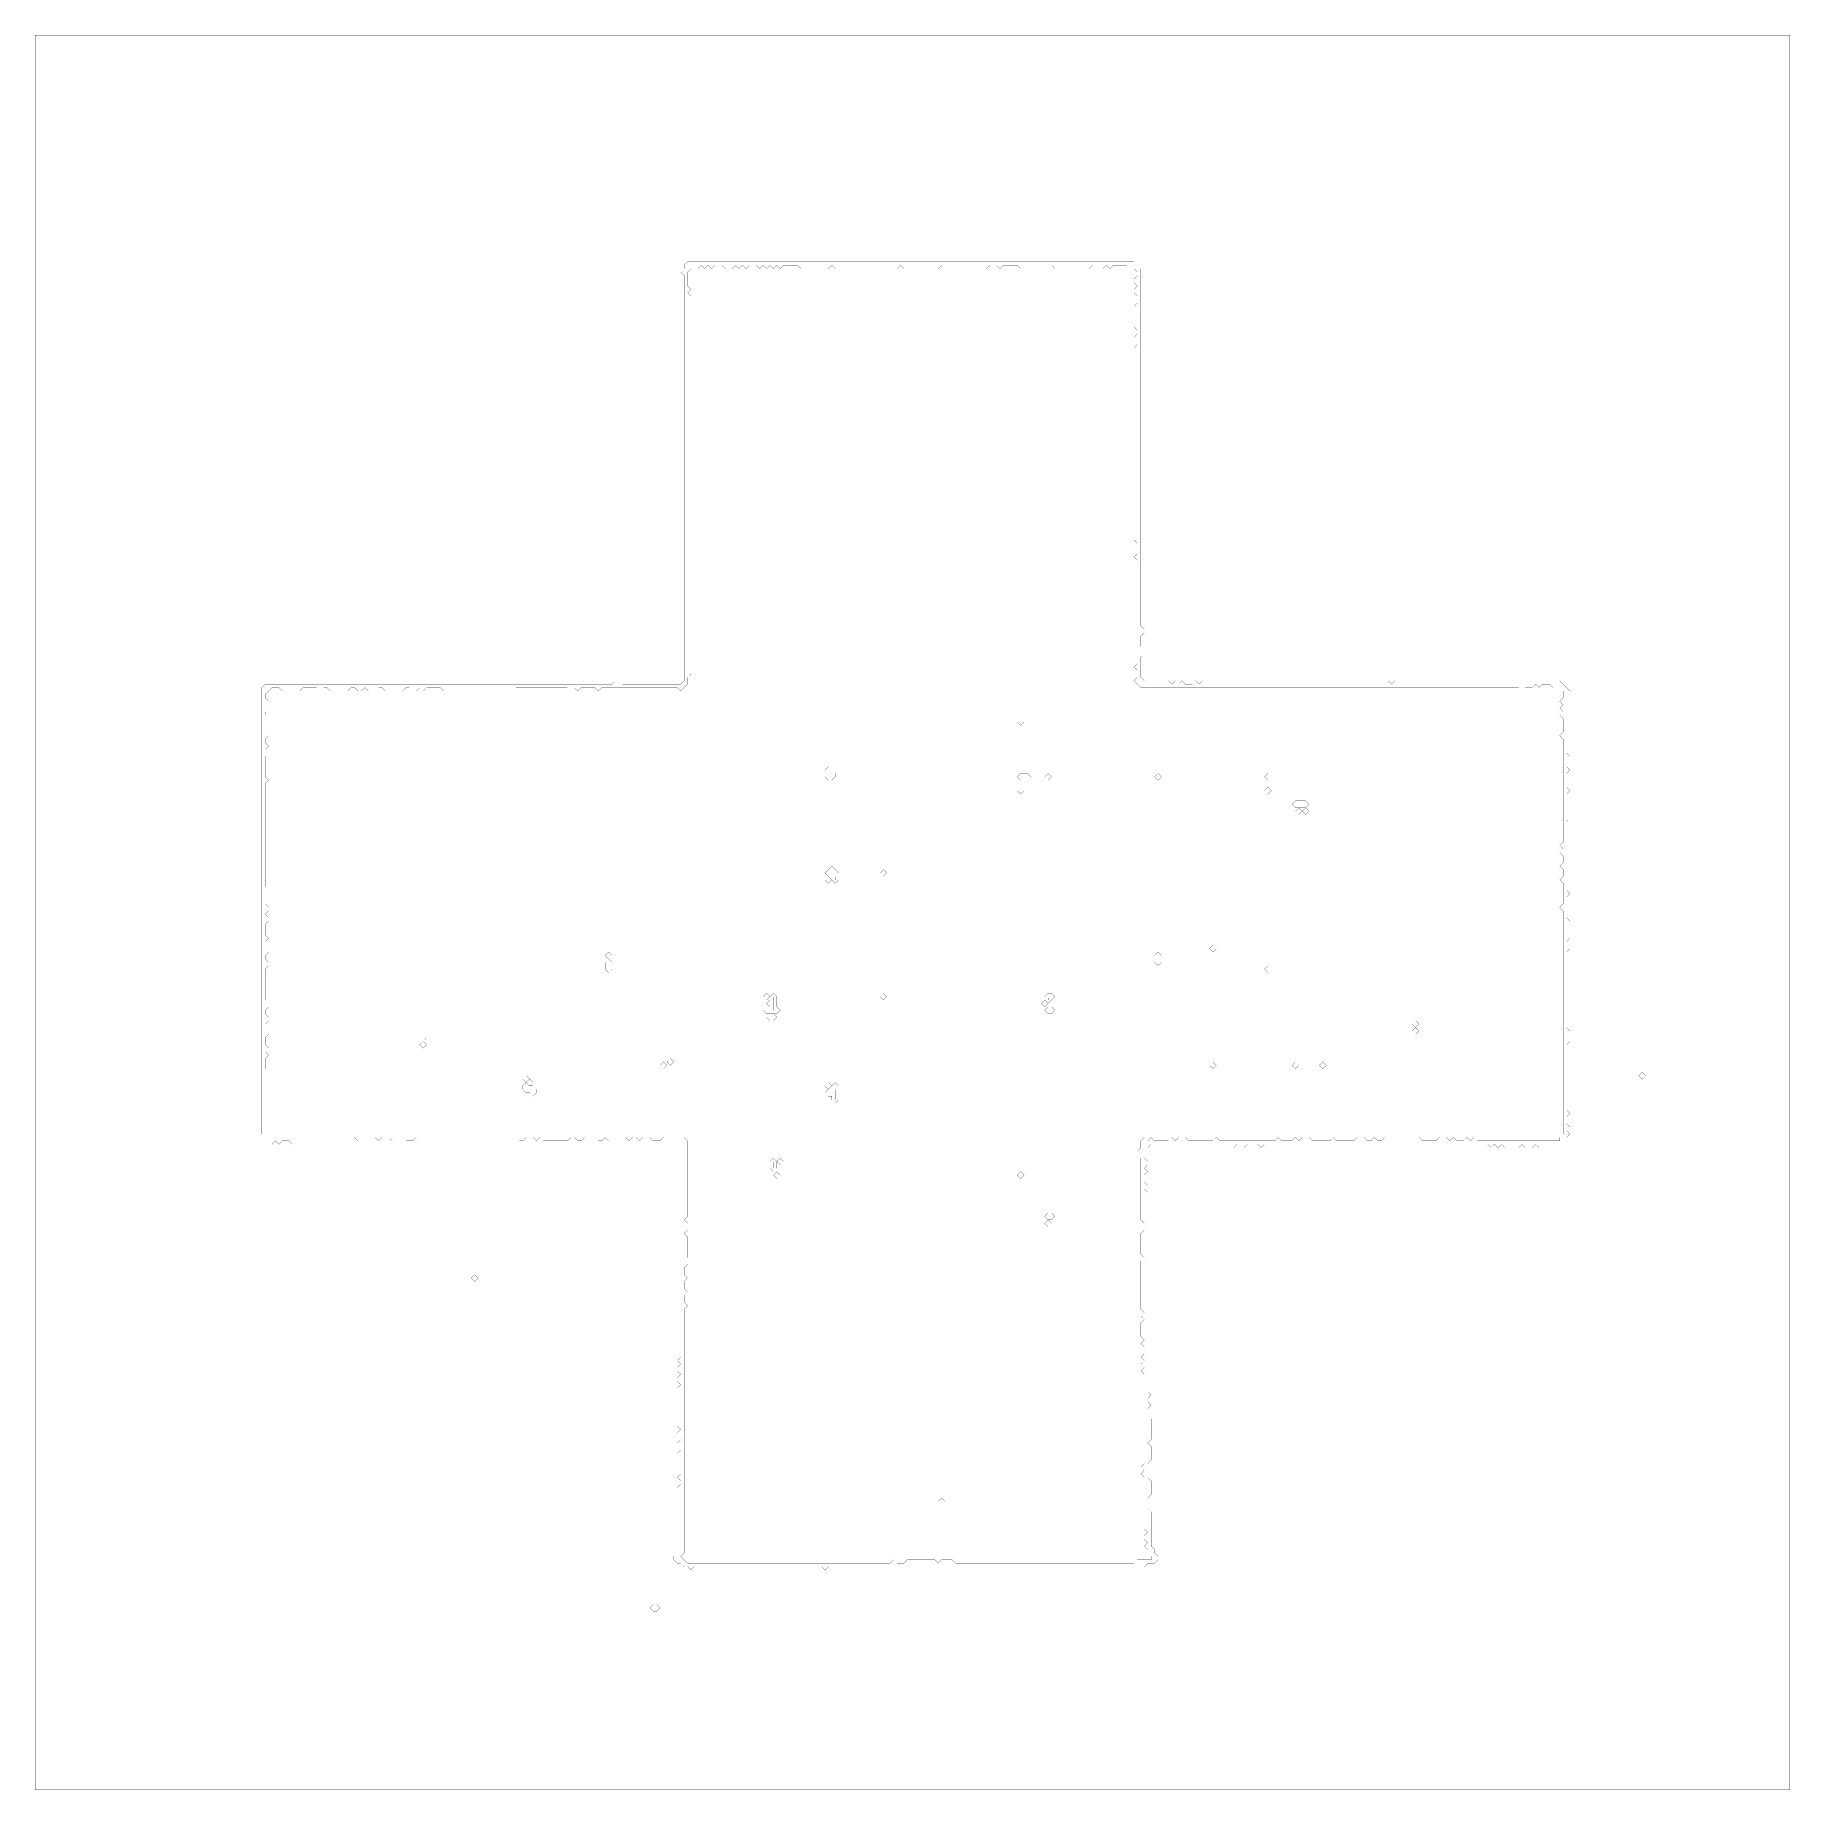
# Model space of a CAD drawing. Header units: metres. Extents: x 0 to 4988, y -4988 to 0.
import ezdxf

# ---------------------------------------------------------------- set-up
doc = ezdxf.new("R2010")
doc.units = ezdxf.units.M
doc.layers.add('conductor', color=1, linetype='Continuous')
doc.layers.add('substrate', color=5, linetype='Continuous')

msp = doc.modelspace()

# ---------------------------------------------------------------- linework, layer by layer
at = {"layer": 'conductor', "const_width": 0.5}
for points in [[(1893.8, -654), (1884, -663.8), (1874.2, -663.8), (1864.5, -663.8), (1854.7, -673.6), (1854.7, -683.3), (1854.7, -693.1), (1854.7, -702.8), (1854.7, -712.6), (1864.5, -722.4), (1854.7, -732.1), (1864.5, -741.9), (1864.5, -751.7), (1864.5, -761.4), (1864.5, -771.2), (1864.5, -780.9), (1864.5, -790.7), (1864.5, -800.5), (1864.5, -810.2), (1864.5, -820), (1864.5, -829.7), (1864.5, -839.5), (1864.5, -849.3), (1864.5, -859), (1864.5, -868.8), (1864.5, -878.6), (1864.5, -888.3), (1864.5, -898.1), (1864.5, -907.8), (1864.5, -917.6), (1864.5, -927.4), (1864.5, -937.1), (1864.5, -946.9), (1864.5, -956.6), (1864.5, -966.4), (1864.5, -976.2), (1864.5, -985.9), (1864.5, -995.7), (1864.5, -1005.5), (1864.5, -1015.2), (1864.5, -1025), (1864.5, -1034.7), (1864.5, -1044.5), (1864.5, -1054.3), (1864.5, -1064), (1864.5, -1073.8), (1864.5, -1083.6), (1864.5, -1093.3), (1864.5, -1103.1), (1864.5, -1112.8), (1864.5, -1122.6), (1864.5, -1132.4), (1864.5, -1142.1), (1864.5, -1151.9), (1864.5, -1161.6), (1864.5, -1171.4), (1864.5, -1181.2), (1864.5, -1190.9), (1864.5, -1200.7), (1864.5, -1210.5), (1864.5, -1220.2), (1864.5, -1230), (1864.5, -1239.7), (1864.5, -1249.5), (1864.5, -1259.3), (1864.5, -1269), (1864.5, -1278.8), (1864.5, -1288.5), (1864.5, -1298.3), (1864.5, -1308.1), (1864.5, -1317.8), (1864.5, -1327.6), (1864.5, -1337.4), (1864.5, -1347.1), (1864.5, -1356.9), (1864.5, -1366.6), (1864.5, -1376.4), (1864.5, -1386.2), (1864.5, -1395.9), (1864.5, -1405.7), (1864.5, -1415.4), (1864.5, -1425.2), (1864.5, -1435), (1864.5, -1444.7), (1864.5, -1454.5), (1864.5, -1464.3), (1864.5, -1474), (1864.5, -1483.8), (1864.5, -1493.5), (1864.5, -1503.3), (1864.5, -1513.1), (1864.5, -1522.8), (1864.5, -1532.6), (1864.5, -1542.4), (1864.5, -1552.1), (1864.5, -1561.9), (1864.5, -1571.6), (1864.5, -1581.4), (1864.5, -1591.2), (1864.5, -1600.9), (1864.5, -1610.7), (1864.5, -1620.4), (1864.5, -1630.2), (1864.5, -1640), (1864.5, -1649.7), (1864.5, -1659.5), (1864.5, -1669.3), (1864.5, -1679), (1864.5, -1688.8), (1864.5, -1698.5), (1864.5, -1708.3), (1864.5, -1718.1), (1864.5, -1727.8), (1864.5, -1737.6), (1864.5, -1747.3), (1864.5, -1757.1), (1864.5, -1766.9), (1864.5, -1776.6), (1864.5, -1786.4), (1864.5, -1796.2), (1864.5, -1805.9), (1864.5, -1815.7), (1854.7, -1825.4), (1854.7, -1835.2), (1854.7, -1845), (1845, -1854.7), (1835.2, -1864.5), (1825.4, -1854.7), (1815.7, -1854.7), (1805.9, -1854.7), (1796.2, -1854.7), (1786.4, -1854.7), (1776.6, -1854.7), (1766.9, -1854.7), (1757.1, -1854.7), (1747.3, -1854.7), (1737.6, -1854.7), (1727.8, -1854.7), (1718.1, -1854.7), (1708.3, -1854.7), (1698.5, -1854.7), (1688.8, -1854.7), (1679, -1854.7), (1669.3, -1854.7), (1659.5, -1854.7), (1649.7, -1854.7), (1640, -1854.7), (1630.2, -1854.7), (1620.4, -1854.7), (1610.7, -1854.7), (1600.9, -1864.5), (1591.2, -1854.7), (1581.4, -1854.7), (1571.6, -1854.7), (1561.9, -1854.7), (1552.1, -1854.7), (1542.4, -1864.5), (1532.6, -1854.7), (1522.8, -1864.5), (1513.1, -1854.7), (1503.3, -1854.7), (1493.5, -1854.7), (1483.8, -1854.7), (1474, -1854.7), (1464.3, -1854.7), (1454.5, -1854.7), (1444.7, -1854.7), (1435, -1854.7), (1425.2, -1854.7), (1415.4, -1854.7), (1405.7, -1854.7), (1395.9, -1854.7), (1386.2, -1854.7), (1376.4, -1854.7), (1366.6, -1854.7), (1356.9, -1864.5), (1347.1, -1864.5), (1337.4, -1864.5), (1327.6, -1864.5), (1317.8, -1864.5), (1308.1, -1864.5), (1298.3, -1864.5), (1288.5, -1864.5), (1278.8, -1864.5), (1269, -1864.5), (1259.3, -1864.5), (1249.5, -1864.5), (1239.7, -1864.5), (1230, -1864.5), (1220.2, -1864.5), (1210.5, -1864.5), (1200.7, -1864.5), (1190.9, -1864.5), (1181.2, -1864.5), (1171.4, -1864.5), (1161.6, -1864.5), (1151.9, -1854.7), (1142.1, -1854.7), (1132.4, -1854.7), (1122.6, -1854.7), (1112.8, -1854.7), (1103.1, -1864.5), (1093.3, -1854.7), (1083.6, -1864.5), (1073.8, -1864.5), (1064, -1854.7), (1054.3, -1854.7), (1044.5, -1864.5), (1034.7, -1864.5), (1025, -1864.5), (1015.2, -1864.5), (1005.5, -1864.5), (995.7, -1864.5), (985.9, -1854.7), (976.2, -1854.7), (966.4, -1864.5), (956.6, -1864.5), (946.9, -1864.5), (937.1, -1854.7), (927.4, -1864.5), (917.6, -1864.5), (907.8, -1854.7), (898.1, -1854.7), (888.3, -1864.5), (878.6, -1864.5), (868.8, -1864.5), (859, -1864.5), (849.3, -1864.5), (839.5, -1864.5), (829.7, -1854.7), (820, -1854.7), (810.2, -1864.5), (800.5, -1854.7), (790.7, -1854.7), (780.9, -1854.7), (771.2, -1854.7), (761.4, -1854.7), (751.7, -1864.5), (741.9, -1864.5), (732.1, -1864.5), (722.4, -1864.5), (712.6, -1864.5), (702.8, -1864.5), (693.1, -1854.7), (683.3, -1854.7), (673.6, -1854.7), (663.8, -1864.5), (654, -1874.2), (654, -1884), (663.8, -1893.8), (663.8, -1903.5), (663.8, -1913.3), (654, -1923.1), (654, -1932.8), (663.8, -1942.6), (663.8, -1952.3), (663.8, -1962.1), (663.8, -1971.9), (663.8, -1981.6), (663.8, -1991.4), (654, -2001.2), (654, -2010.9), (663.8, -2020.7), (654, -2030.4), (663.8, -2040.2), (654, -2050), (654, -2059.7), (654, -2069.5), (654, -2079.2), (654, -2089), (654, -2098.8), (654, -2108.5), (663.8, -2118.3), (654, -2128.1), (654, -2137.8), (654, -2147.6), (654, -2157.3), (654, -2167.1), (654, -2176.9), (654, -2186.6), (654, -2196.4), (654, -2206.1), (654, -2215.9), (654, -2225.7), (654, -2235.4), (654, -2245.2), (654, -2255), (654, -2264.7), (654, -2274.5), (654, -2284.2), (654, -2294), (654, -2303.8), (654, -2313.5), (654, -2323.3), (654, -2333.1), (654, -2342.8), (654, -2352.6), (654, -2362.3), (654, -2372.1), (654, -2381.9), (654, -2391.6), (654, -2401.4), (654, -2411.1), (654, -2420.9), (663.8, -2430.7), (663.8, -2440.4), (663.8, -2450.2), (663.8, -2460), (654, -2469.7), (663.8, -2479.5), (663.8, -2489.2), (654, -2499), (663.8, -2508.8), (663.8, -2518.5), (654, -2528.3), (654, -2538), (654, -2547.8), (654, -2557.6), (663.8, -2567.3), (654, -2577.1), (663.8, -2586.9), (663.8, -2596.6), (663.8, -2606.4), (654, -2616.1), (654, -2625.9), (663.8, -2635.7), (663.8, -2645.4), (654, -2655.2), (654, -2664.9), (654, -2674.7), (654, -2684.5), (654, -2694.2), (654, -2704), (654, -2713.8), (654, -2723.5), (654, -2733.3), (654, -2743), (663.8, -2752.8), (663.8, -2762.6), (654, -2772.3), (654, -2782.1), (663.8, -2791.9), (663.8, -2801.6), (654, -2811.4), (663.8, -2821.1), (663.8, -2830.9), (663.8, -2840.7), (654, -2850.4), (654, -2860.2), (654, -2869.9), (663.8, -2879.7), (654, -2889.5), (663.8, -2899.2), (654, -2909), (654, -2918.8), (654, -2928.5), (654, -2938.3), (663.8, -2948), (663.8, -2957.8), (663.8, -2967.6), (663.8, -2977.3), (663.8, -2987.1), (663.8, -2996.8), (663.8, -3006.6), (663.8, -3016.4), (663.8, -3026.1), (663.8, -3035.9), (663.8, -3045.7), (663.8, -3055.4), (663.8, -3065.2), (663.8, -3074.9), (663.8, -3084.7), (663.8, -3094.5), (663.8, -3104.2), (663.8, -3114), (663.8, -3123.8), (663.8, -3133.5), (673.6, -3133.5), (683.3, -3133.5), (693.1, -3133.5), (702.8, -3133.5), (712.6, -3133.5), (722.4, -3133.5), (732.1, -3133.5), (741.9, -3133.5), (751.7, -3133.5), (761.4, -3133.5), (771.2, -3133.5), (780.9, -3133.5), (790.7, -3133.5), (800.5, -3133.5), (810.2, -3133.5), (820, -3133.5), (829.7, -3133.5), (839.5, -3133.5), (849.3, -3133.5), (859, -3133.5), (868.8, -3133.5), (878.6, -3133.5), (888.3, -3133.5), (898.1, -3133.5), (907.8, -3133.5), (917.6, -3143.3), (927.4, -3133.5), (937.1, -3133.5), (946.9, -3133.5), (956.6, -3133.5), (966.4, -3133.5), (976.2, -3143.3), (985.9, -3133.5), (995.7, -3133.5), (1005.5, -3133.5), (1015.2, -3143.3), (1025, -3133.5), (1034.7, -3133.5), (1044.5, -3133.5), (1054.3, -3143.3), (1064, -3143.3), (1073.8, -3143.3), (1083.6, -3133.5), (1093.3, -3133.5), (1103.1, -3133.5), (1112.8, -3133.5), (1122.6, -3133.5), (1132.4, -3133.5), (1142.1, -3133.5), (1151.9, -3133.5), (1161.6, -3133.5), (1171.4, -3133.5), (1181.2, -3133.5), (1190.9, -3133.5), (1200.7, -3133.5), (1210.5, -3133.5), (1220.2, -3133.5), (1230, -3133.5), (1239.7, -3133.5), (1249.5, -3133.5), (1259.3, -3133.5), (1269, -3133.5), (1278.8, -3133.5), (1288.5, -3133.5), (1298.3, -3133.5), (1308.1, -3133.5), (1317.8, -3133.5), (1327.6, -3133.5), (1337.4, -3133.5), (1347.1, -3133.5), (1356.9, -3133.5), (1366.6, -3133.5), (1376.4, -3143.3), (1386.2, -3143.3), (1395.9, -3133.5), (1405.7, -3143.3), (1415.4, -3133.5), (1425.2, -3143.3), (1435, -3133.5), (1444.7, -3143.3), (1454.5, -3143.3), (1464.3, -3143.3), (1474, -3143.3), (1483.8, -3143.3), (1493.5, -3143.3), (1503.3, -3143.3), (1513.1, -3143.3), (1522.8, -3133.5), (1532.6, -3133.5), (1542.4, -3143.3), (1552.1, -3143.3), (1561.9, -3133.5), (1571.6, -3133.5), (1581.4, -3133.5), (1591.2, -3133.5), (1600.9, -3143.3), (1610.7, -3143.3), (1620.4, -3133.5), (1630.2, -3143.3), (1640, -3133.5), (1649.7, -3133.5), (1659.5, -3133.5), (1669.3, -3133.5), (1679, -3133.5), (1688.8, -3143.3), (1698.5, -3133.5), (1708.3, -3133.5), (1718.1, -3143.3), (1727.8, -3133.5), (1737.6, -3133.5), (1747.3, -3133.5), (1757.1, -3143.3), (1766.9, -3143.3), (1776.6, -3143.3), (1786.4, -3133.5), (1796.2, -3143.3), (1805.9, -3133.5), (1815.7, -3133.5), (1825.4, -3133.5), (1835.2, -3133.5), (1845, -3133.5), (1854.7, -3143.3), (1854.7, -3153), (1854.7, -3162.8), (1854.7, -3172.6), (1854.7, -3182.3), (1854.7, -3192.1), (1854.7, -3201.8), (1854.7, -3211.6), (1854.7, -3221.4), (1854.7, -3231.1), (1854.7, -3240.9), (1854.7, -3250.7), (1854.7, -3260.4), (1854.7, -3270.2), (1854.7, -3279.9), (1854.7, -3289.7), (1854.7, -3299.5), (1854.7, -3309.2), (1854.7, -3319), (1854.7, -3328.7), (1854.7, -3338.5), (1854.7, -3348.3), (1854.7, -3358), (1845, -3367.8), (1854.7, -3377.6), (1845, -3387.3), (1854.7, -3397.1), (1845, -3406.8), (1854.7, -3416.6), (1854.7, -3426.4), (1854.7, -3436.1), (1854.7, -3445.9), (1854.7, -3455.6), (1854.7, -3465.4), (1854.7, -3475.2), (1845, -3484.9), (1854.7, -3494.7), (1845, -3504.5), (1845, -3514.2), (1845, -3524), (1854.7, -3533.7), (1845, -3543.5), (1845, -3553.3), (1845, -3563), (1854.7, -3572.8), (1845, -3582.6), (1845, -3592.3), (1845, -3602.1), (1854.7, -3611.8), (1845, -3621.6), (1845, -3631.4), (1845, -3641.1), (1845, -3650.9), (1845, -3660.6), (1845, -3670.4), (1845, -3680.2), (1845, -3689.9), (1845, -3699.7), (1845, -3709.5), (1845, -3719.2), (1845, -3729), (1845, -3738.7), (1845, -3748.5), (1845, -3758.3), (1845, -3768), (1845, -3777.8), (1845, -3787.5), (1845, -3797.3), (1845, -3807.1), (1845, -3816.8), (1845, -3826.6), (1845, -3836.4), (1845, -3846.1), (1845, -3855.9), (1845, -3865.6), (1845, -3875.4), (1845, -3885.2), (1845, -3894.9), (1845, -3904.7), (1845, -3914.4), (1845, -3924.2), (1845, -3934), (1845, -3943.7), (1845, -3953.5), (1845, -3963.3), (1845, -3973), (1845, -3982.8), (1845, -3992.5), (1845, -4002.3), (1845, -4012.1), (1845, -4021.8), (1845, -4031.6), (1845, -4041.4), (1845, -4051.1), (1845, -4060.9), (1845, -4070.6), (1845, -4080.4), (1845, -4090.2), (1845, -4099.9), (1845, -4109.7), (1845, -4119.4), (1845, -4129.2), (1845, -4139), (1845, -4148.7), (1845, -4158.5), (1845, -4168.3), (1845, -4178), (1845, -4187.8), (1845, -4197.5), (1845, -4207.3), (1845, -4217.1), (1845, -4226.8), (1845, -4236.6), (1845, -4246.3), (1845, -4256.1), (1845, -4265.9), (1845, -4275.6), (1845, -4285.4), (1845, -4295.2), (1845, -4304.9), (1845, -4314.7), (1835.2, -4324.4), (1845, -4334.2), (1854.7, -4344), (1864.5, -4344), (1874.2, -4344), (1884, -4344), (1893.8, -4344), (1903.5, -4344), (1913.3, -4344), (1923.1, -4344), (1932.8, -4344), (1942.6, -4344), (1952.3, -4344), (1962.1, -4344), (1971.9, -4344), (1981.6, -4344), (1991.4, -4344), (2001.2, -4344), (2010.9, -4344), (2020.7, -4344), (2030.4, -4344), (2040.2, -4344), (2050, -4344), (2059.7, -4344), (2069.5, -4344), (2079.2, -4344), (2089, -4344), (2098.8, -4344), (2108.5, -4344), (2118.3, -4344), (2128.1, -4344), (2137.8, -4344), (2147.6, -4344), (2157.3, -4344), (2167.1, -4344), (2176.9, -4344), (2186.6, -4344), (2196.4, -4344), (2206.1, -4344), (2215.9, -4344), (2225.7, -4344), (2235.4, -4344), (2245.2, -4344), (2255, -4344), (2264.7, -4344), (2274.5, -4344), (2284.2, -4344), (2294, -4344), (2303.8, -4344), (2313.5, -4344), (2323.3, -4344), (2333.1, -4344), (2342.8, -4344), (2352.6, -4344), (2362.3, -4344), (2372.1, -4344), (2381.9, -4344), (2391.6, -4344), (2401.4, -4344), (2411.1, -4344), (2420.9, -4344), (2430.7, -4344), (2440.4, -4334.2), (2450.2, -4344), (2460, -4344), (2469.7, -4344), (2479.5, -4334.2), (2489.2, -4334.2), (2499, -4334.2), (2508.8, -4334.2), (2518.5, -4334.2), (2528.3, -4334.2), (2538, -4334.2), (2547.8, -4334.2), (2557.6, -4334.2), (2567.3, -4344), (2577.1, -4334.2), (2586.9, -4334.2), (2596.6, -4334.2), (2606.4, -4334.2), (2616.1, -4344), (2625.9, -4344), (2635.7, -4344), (2645.4, -4344), (2655.2, -4344), (2664.9, -4344), (2674.7, -4344), (2684.5, -4344), (2694.2, -4344), (2704, -4344), (2713.8, -4344), (2723.5, -4344), (2733.3, -4344), (2743, -4344), (2752.8, -4344), (2762.6, -4344), (2772.3, -4344), (2782.1, -4344), (2791.9, -4344), (2801.6, -4344), (2811.4, -4344), (2821.1, -4344), (2830.9, -4344), (2840.7, -4344), (2850.4, -4344), (2860.2, -4344), (2869.9, -4344), (2879.7, -4344), (2889.5, -4344), (2899.2, -4344), (2909, -4344), (2918.8, -4344), (2928.5, -4344), (2938.3, -4344), (2948, -4344), (2957.8, -4344), (2967.6, -4344), (2977.3, -4344), (2987.1, -4344), (2996.8, -4344), (3006.6, -4344), (3016.4, -4344), (3026.1, -4344), (3035.9, -4344), (3045.7, -4344), (3055.4, -4344), (3065.2, -4344), (3074.9, -4344), (3084.7, -4344), (3094.5, -4344), (3104.2, -4344), (3114, -4344), (3123.8, -4344), (3133.5, -4334.2), (3143.3, -4334.2), (3153, -4334.2), (3162.8, -4334.2), (3172.6, -4334.2), (3172.6, -4324.4), (3162.8, -4314.7), (3162.8, -4304.9), (3153, -4295.2), (3162.8, -4285.4), (3153, -4275.6), (3153, -4265.9), (3162.8, -4256.1), (3153, -4246.3), (3153, -4236.6), (3153, -4226.8), (3153, -4217.1), (3153, -4207.3), (3153, -4197.5), (3153, -4187.8), (3153, -4178), (3153, -4168.3), (3153, -4158.5), (3153, -4148.7), (3153, -4139), (3153, -4129.2), (3153, -4119.4), (3153, -4109.7), (3153, -4099.9), (3143.3, -4090.2), (3153, -4080.4), (3143.3, -4070.6), (3153, -4060.9), (3153, -4051.1), (3153, -4041.4), (3153, -4031.6), (3153, -4021.8), (3153, -4012.1), (3153, -4002.3), (3153, -3992.5), (3153, -3982.8), (3153, -3973), (3153, -3963.3), (3153, -3953.5), (3153, -3943.7), (3153, -3934), (3153, -3924.2), (3153, -3914.4), (3153, -3904.7), (3153, -3894.9), (3153, -3885.2), (3153, -3875.4), (3153, -3865.6), (3153, -3855.9), (3153, -3846.1), (3143.3, -3836.4), (3153, -3826.6), (3153, -3816.8), (3153, -3807.1), (3143.3, -3797.3), (3153, -3787.5), (3143.3, -3777.8), (3153, -3768), (3143.3, -3758.3), (3153, -3748.5), (3153, -3738.7), (3153, -3729), (3143.3, -3719.2), (3153, -3709.5), (3143.3, -3699.7), (3143.3, -3689.9), (3143.3, -3680.2), (3143.3, -3670.4), (3143.3, -3660.6), (3153, -3650.9), (3143.3, -3641.1), (3153, -3631.4), (3143.3, -3621.6), (3143.3, -3611.8), (3143.3, -3602.1), (3143.3, -3592.3), (3143.3, -3582.6), (3143.3, -3572.8), (3143.3, -3563), (3143.3, -3553.3), (3143.3, -3543.5), (3143.3, -3533.7), (3143.3, -3524), (3143.3, -3514.2), (3143.3, -3504.5), (3143.3, -3494.7), (3143.3, -3484.9), (3153, -3475.2), (3143.3, -3465.4), (3143.3, -3455.6), (3143.3, -3445.9), (3143.3, -3436.1), (3143.3, -3426.4), (3143.3, -3416.6), (3143.3, -3406.8), (3153, -3397.1), (3143.3, -3387.3), (3153, -3377.6), (3143.3, -3367.8), (3143.3, -3358), (3143.3, -3348.3), (3143.3, -3338.5), (3143.3, -3328.7), (3143.3, -3319), (3143.3, -3309.2), (3143.3, -3299.5), (3143.3, -3289.7), (3143.3, -3279.9), (3143.3, -3270.2), (3143.3, -3260.4), (3143.3, -3250.7), (3143.3, -3240.9), (3143.3, -3231.1), (3143.3, -3221.4), (3143.3, -3211.6), (3143.3, -3201.8), (3143.3, -3192.1), (3133.5, -3182.3), (3133.5, -3172.6), (3143.3, -3162.8), (3143.3, -3153), (3143.3, -3143.3), (3153, -3133.5), (3162.8, -3143.3), (3172.6, -3133.5), (3182.3, -3143.3), (3192.1, -3143.3), (3201.8, -3143.3), (3211.6, -3143.3), (3221.4, -3143.3), (3231.1, -3133.5), (3240.9, -3143.3), (3250.7, -3133.5), (3260.4, -3133.5), (3270.2, -3133.5), (3279.9, -3143.3), (3289.7, -3143.3), (3299.5, -3143.3), (3309.2, -3143.3), (3319, -3143.3), (3328.7, -3143.3), (3338.5, -3143.3), (3348.3, -3143.3), (3358, -3133.5), (3367.8, -3143.3), (3377.6, -3143.3), (3387.3, -3143.3), (3397.1, -3143.3), (3406.8, -3143.3), (3416.6, -3143.3), (3426.4, -3143.3), (3436.1, -3143.3), (3445.9, -3143.3), (3455.6, -3143.3), (3465.4, -3143.3), (3475.2, -3143.3), (3484.9, -3143.3), (3494.7, -3143.3), (3504.5, -3143.3), (3514.2, -3143.3), (3524, -3143.3), (3533.7, -3133.5), (3543.5, -3143.3), (3553.3, -3143.3), (3563, -3143.3), (3572.8, -3143.3), (3582.6, -3133.5), (3592.3, -3143.3), (3602.1, -3133.5), (3611.8, -3143.3), (3621.6, -3133.5), (3631.4, -3143.3), (3641.1, -3143.3), (3650.9, -3143.3), (3660.6, -3143.3), (3670.4, -3143.3), (3680.2, -3143.3), (3689.9, -3133.5), (3699.7, -3143.3), (3709.5, -3143.3), (3719.2, -3143.3), (3729, -3143.3), (3738.7, -3143.3), (3748.5, -3143.3), (3758.3, -3133.5), (3768, -3133.5), (3777.8, -3133.5), (3787.5, -3143.3), (3797.3, -3143.3), (3807.1, -3133.5), (3816.8, -3143.3), (3826.6, -3143.3), (3836.4, -3133.5), (3846.1, -3133.5), (3855.9, -3133.5), (3865.6, -3133.5), (3875.4, -3133.5), (3885.2, -3133.5), (3894.9, -3133.5), (3904.7, -3133.5), (3914.4, -3133.5), (3924.2, -3133.5), (3934, -3133.5), (3943.7, -3143.3), (3953.5, -3143.3), (3963.3, -3143.3), (3973, -3143.3), (3982.8, -3143.3), (3992.5, -3133.5), (4002.3, -3143.3), (4012.1, -3133.5), (4021.8, -3143.3), (4031.6, -3133.5), (4041.4, -3143.3), (4051.1, -3143.3), (4060.9, -3143.3), (4070.6, -3133.5), (4080.4, -3143.3), (4090.2, -3133.5), (4099.9, -3143.3), (4109.7, -3143.3), (4119.4, -3143.3), (4129.2, -3143.3), (4139, -3143.3), (4148.7, -3143.3), (4158.5, -3143.3), (4168.3, -3143.3), (4178, -3143.3), (4187.8, -3143.3), (4197.5, -3143.3), (4207.3, -3143.3), (4217.1, -3143.3), (4226.8, -3143.3), (4236.6, -3143.3), (4246.3, -3143.3), (4256.1, -3143.3), (4265.9, -3143.3), (4275.6, -3143.3), (4285.4, -3143.3), (4295.2, -3143.3), (4304.9, -3143.3), (4314.7, -3143.3), (4324.4, -3143.3), (4334.2, -3143.3), (4334.2, -3133.5), (4344, -3123.8), (4344, -3114), (4344, -3104.2), (4344, -3094.5), (4344, -3084.7), (4344, -3074.9), (4344, -3065.2), (4344, -3055.4), (4344, -3045.7), (4344, -3035.9), (4344, -3026.1), (4344, -3016.4), (4344, -3006.6), (4344, -2996.8), (4344, -2987.1), (4344, -2977.3), (4344, -2967.6), (4344, -2957.8), (4344, -2948), (4344, -2938.3), (4344, -2928.5), (4344, -2918.8), (4344, -2909), (4344, -2899.2), (4344, -2889.5), (4344, -2879.7), (4344, -2869.9), (4344, -2860.2), (4344, -2850.4), (4344, -2840.7), (4344, -2830.9), (4344, -2821.1), (4344, -2811.4), (4344, -2801.6), (4344, -2791.9), (4344, -2782.1), (4344, -2772.3), (4344, -2762.6), (4344, -2752.8), (4344, -2743), (4344, -2733.3), (4344, -2723.5), (4344, -2713.8), (4344, -2704), (4344, -2694.2), (4344, -2684.5), (4344, -2674.7), (4344, -2664.9), (4344, -2655.2), (4344, -2645.4), (4344, -2635.7), (4344, -2625.9), (4344, -2616.1), (4344, -2606.4), (4344, -2596.6), (4344, -2586.9), (4344, -2577.1), (4344, -2567.3), (4344, -2557.6), (4344, -2547.8), (4344, -2538), (4344, -2528.3), (4344, -2518.5), (4344, -2508.8), (4344, -2499), (4344, -2489.2), (4334.2, -2479.5), (4344, -2469.7), (4344, -2460), (4344, -2450.2), (4344, -2440.4), (4344, -2430.7), (4344, -2420.9), (4344, -2411.1), (4334.2, -2401.4), (4344, -2391.6), (4344, -2381.9), (4344, -2372.1), (4334.2, -2362.3), (4344, -2352.6), (4344, -2342.8), (4344, -2333.1), (4334.2, -2323.3), (4344, -2313.5), (4334.2, -2303.8), (4344, -2294), (4344, -2284.2), (4344, -2274.5), (4344, -2264.7), (4344, -2255), (4344, -2245.2), (4344, -2235.4), (4344, -2225.7), (4344, -2215.9), (4344, -2206.1), (4344, -2196.4), (4344, -2186.6), (4344, -2176.9), (4344, -2167.1), (4344, -2157.3), (4344, -2147.6), (4344, -2137.8), (4344, -2128.1), (4344, -2118.3), (4344, -2108.5), (4344, -2098.8), (4344, -2089), (4344, -2079.2), (4344, -2069.5), (4344, -2059.7), (4344, -2050), (4344, -2040.2), (4344, -2030.4), (4344, -2020.7), (4344, -2010.9), (4344, -2001.2), (4334.2, -1991.4), (4344, -1981.6), (4344, -1971.9), (4344, -1962.1), (4344, -1952.3), (4344, -1942.6), (4334.2, -1932.8), (4344, -1923.1), (4334.2, -1913.3), (4344, -1903.5), (4334.2, -1893.8), (4344, -1884), (4344, -1874.2), (4344, -1864.5), (4334.2, -1854.7), (4324.4, -1845), (4314.7, -1854.7), (4304.9, -1845), (4295.2, -1845), (4285.4, -1845), (4275.6, -1854.7), (4265.9, -1845), (4256.1, -1854.7), (4246.3, -1854.7), (4236.6, -1854.7), (4226.8, -1845), (4217.1, -1854.7), (4207.3, -1854.7), (4197.5, -1854.7), (4187.8, -1854.7), (4178, -1854.7), (4168.3, -1854.7), (4158.5, -1854.7), (4148.7, -1854.7), (4139, -1854.7), (4129.2, -1854.7), (4119.4, -1854.7), (4109.7, -1854.7), (4099.9, -1854.7), (4090.2, -1854.7), (4080.4, -1854.7), (4070.6, -1854.7), (4060.9, -1854.7), (4051.1, -1854.7), (4041.4, -1854.7), (4031.6, -1854.7), (4021.8, -1854.7), (4012.1, -1854.7), (4002.3, -1854.7), (3992.5, -1854.7), (3982.8, -1854.7), (3973, -1854.7), (3963.3, -1854.7), (3953.5, -1854.7), (3943.7, -1854.7), (3934, -1854.7), (3924.2, -1854.7), (3914.4, -1854.7), (3904.7, -1854.7), (3894.9, -1854.7), (3885.2, -1854.7), (3875.4, -1854.7), (3865.6, -1854.7), (3855.9, -1854.7), (3846.1, -1854.7), (3836.4, -1854.7), (3826.6, -1854.7), (3816.8, -1854.7), (3807.1, -1854.7), (3797.3, -1854.7), (3787.5, -1854.7), (3777.8, -1854.7), (3768, -1854.7), (3758.3, -1854.7), (3748.5, -1854.7), (3738.7, -1854.7), (3729, -1854.7), (3719.2, -1854.7), (3709.5, -1854.7), (3699.7, -1854.7), (3689.9, -1854.7), (3680.2, -1854.7), (3670.4, -1854.7), (3660.6, -1854.7), (3650.9, -1854.7), (3641.1, -1854.7), (3631.4, -1854.7), (3621.6, -1854.7), (3611.8, -1854.7), (3602.1, -1854.7), (3592.3, -1854.7), (3582.6, -1854.7), (3572.8, -1854.7), (3563, -1854.7), (3553.3, -1854.7), (3543.5, -1854.7), (3533.7, -1854.7), (3524, -1854.7), (3514.2, -1854.7), (3504.5, -1854.7), (3494.7, -1854.7), (3484.9, -1854.7), (3475.2, -1854.7), (3465.4, -1854.7), (3455.6, -1854.7), (3445.9, -1854.7), (3436.1, -1854.7), (3426.4, -1854.7), (3416.6, -1854.7), (3406.8, -1854.7), (3397.1, -1854.7), (3387.3, -1854.7), (3377.6, -1854.7), (3367.8, -1854.7), (3358, -1854.7), (3348.3, -1854.7), (3338.5, -1854.7), (3328.7, -1854.7), (3319, -1854.7), (3309.2, -1854.7), (3299.5, -1854.7), (3289.7, -1854.7), (3279.9, -1854.7), (3270.2, -1854.7), (3260.4, -1854.7), (3250.7, -1854.7), (3240.9, -1854.7), (3231.1, -1854.7), (3221.4, -1854.7), (3211.6, -1854.7), (3201.8, -1854.7), (3192.1, -1854.7), (3182.3, -1854.7), (3172.6, -1854.7), (3162.8, -1854.7), (3153, -1854.7), (3143.3, -1854.7), (3133.5, -1845), (3123.8, -1835.2), (3133.5, -1825.4), (3133.5, -1815.7), (3133.5, -1805.9), (3123.8, -1796.2), (3133.5, -1786.4), (3133.5, -1776.6), (3133.5, -1766.9), (3133.5, -1757.1), (3133.5, -1747.3), (3133.5, -1737.6), (3133.5, -1727.8), (3133.5, -1718.1), (3133.5, -1708.3), (3133.5, -1698.5), (3133.5, -1688.8), (3133.5, -1679), (3133.5, -1669.3), (3133.5, -1659.5), (3133.5, -1649.7), (3133.5, -1640), (3133.5, -1630.2), (3133.5, -1620.4), (3133.5, -1610.7), (3133.5, -1600.9), (3133.5, -1591.2), (3133.5, -1581.4), (3133.5, -1571.6), (3133.5, -1561.9), (3133.5, -1552.1), (3133.5, -1542.4), (3133.5, -1532.6), (3133.5, -1522.8), (3133.5, -1513.1), (3133.5, -1503.3), (3133.5, -1493.5), (3123.8, -1483.8), (3133.5, -1474), (3133.5, -1464.3), (3133.5, -1454.5), (3133.5, -1444.7), (3123.8, -1435), (3123.8, -1425.2), (3123.8, -1415.4), (3123.8, -1405.7), (3123.8, -1395.9), (3123.8, -1386.2), (3123.8, -1376.4), (3123.8, -1366.6), (3123.8, -1356.9), (3123.8, -1347.1), (3123.8, -1337.4), (3123.8, -1327.6), (3123.8, -1317.8), (3123.8, -1308.1), (3123.8, -1298.3), (3123.8, -1288.5), (3123.8, -1278.8), (3123.8, -1269), (3123.8, -1259.3), (3123.8, -1249.5), (3123.8, -1239.7), (3123.8, -1230), (3123.8, -1220.2), (3123.8, -1210.5), (3123.8, -1200.7), (3123.8, -1190.9), (3123.8, -1181.2), (3123.8, -1171.4), (3123.8, -1161.6), (3123.8, -1151.9), (3123.8, -1142.1), (3123.8, -1132.4), (3123.8, -1122.6), (3123.8, -1112.8), (3123.8, -1103.1), (3123.8, -1093.3), (3123.8, -1083.6), (3123.8, -1073.8), (3123.8, -1064), (3123.8, -1054.3), (3123.8, -1044.5), (3123.8, -1034.7), (3123.8, -1025), (3123.8, -1015.2), (3123.8, -1005.5), (3123.8, -995.7), (3123.8, -985.9), (3123.8, -976.2), (3123.8, -966.4), (3123.8, -956.6), (3123.8, -946.9), (3123.8, -937.1), (3123.8, -927.4), (3123.8, -917.6), (3123.8, -907.8), (3123.8, -898.1), (3123.8, -888.3), (3133.5, -878.6), (3123.8, -868.8), (3123.8, -859), (3133.5, -849.3), (3133.5, -839.5), (3123.8, -829.7), (3123.8, -820), (3123.8, -810.2), (3123.8, -800.5), (3123.8, -790.7), (3123.8, -780.9), (3123.8, -771.2), (3133.5, -761.4), (3133.5, -751.7), (3133.5, -741.9), (3123.8, -732.1), (3123.8, -722.4), (3133.5, -712.6), (3123.8, -702.8), (3123.8, -693.1), (3133.5, -683.3), (3133.5, -673.6), (3123.8, -663.8), (3114, -663.8), (3104.2, -654), (3094.5, -654), (3084.7, -654), (3074.9, -654), (3065.2, -654), (3055.4, -663.8), (3045.7, -654), (3035.9, -663.8), (3026.1, -663.8), (3016.4, -663.8), (3006.6, -654), (2996.8, -663.8), (2987.1, -663.8), (2977.3, -663.8), (2967.6, -663.8), (2957.8, -663.8), (2948, -663.8), (2938.3, -663.8), (2928.5, -663.8), (2918.8, -663.8), (2909, -663.8), (2899.2, -663.8), (2889.5, -654), (2879.7, -663.8), (2869.9, -663.8), (2860.2, -663.8), (2850.4, -663.8), (2840.7, -663.8), (2830.9, -663.8), (2821.1, -663.8), (2811.4, -663.8), (2801.6, -663.8), (2791.9, -654), (2782.1, -654), (2772.3, -654), (2762.6, -654), (2752.8, -654), (2743, -663.8), (2733.3, -654), (2723.5, -663.8), (2713.8, -654), (2704, -663.8), (2694.2, -663.8), (2684.5, -663.8), (2674.7, -663.8), (2664.9, -663.8), (2655.2, -663.8), (2645.4, -663.8), (2635.7, -663.8), (2625.9, -663.8), (2616.1, -663.8), (2606.4, -663.8), (2596.6, -663.8), (2586.9, -663.8), (2577.1, -654), (2567.3, -663.8), (2557.6, -663.8), (2547.8, -663.8), (2538, -663.8), (2528.3, -663.8), (2518.5, -663.8), (2508.8, -663.8), (2499, -663.8), (2489.2, -663.8), (2479.5, -663.8), (2469.7, -663.8), (2460, -654), (2450.2, -663.8), (2440.4, -663.8), (2430.7, -663.8), (2420.9, -663.8), (2411.1, -663.8), (2401.4, -663.8), (2391.6, -663.8), (2381.9, -663.8), (2372.1, -663.8), (2362.3, -663.8), (2352.6, -663.8), (2342.8, -663.8), (2333.1, -663.8), (2323.3, -663.8), (2313.5, -663.8), (2303.8, -663.8), (2294, -663.8), (2284.2, -663.8), (2274.5, -663.8), (2264.7, -654), (2255, -663.8), (2245.2, -663.8), (2235.4, -663.8), (2225.7, -663.8), (2215.9, -663.8), (2206.1, -663.8), (2196.4, -663.8), (2186.6, -663.8), (2176.9, -663.8), (2167.1, -654), (2157.3, -654), (2147.6, -654), (2137.8, -654), (2128.1, -654), (2118.3, -663.8), (2108.5, -654), (2098.8, -663.8), (2089, -654), (2079.2, -663.8), (2069.5, -654), (2059.7, -663.8), (2050, -654), (2040.2, -663.8), (2030.4, -654), (2020.7, -663.8), (2010.9, -654), (2001.2, -663.8), (1991.4, -654), (1981.6, -663.8), (1971.9, -663.8), (1962.1, -663.8), (1952.3, -654), (1942.6, -663.8), (1932.8, -654), (1923.1, -663.8), (1913.3, -654), (1903.5, -663.8)], [(2791.9, -1952.3), (2801.6, -1942.6), (2811.4, -1952.3), (2801.6, -1962.1)], [(2245.2, -2089), (2255, -2079.2), (2264.7, -2089), (2274.5, -2098.8), (2274.5, -2108.5), (2264.7, -2118.3), (2255, -2118.3), (2245.2, -2108.5), (2245.2, -2098.8)], [(2791.9, -2108.5), (2801.6, -2098.8), (2811.4, -2098.8), (2821.1, -2098.8), (2830.9, -2108.5), (2821.1, -2118.3), (2811.4, -2118.3), (2801.6, -2118.3)], [(2791.9, -2147.6), (2801.6, -2137.8), (2811.4, -2147.6), (2801.6, -2157.3)], [(2869.9, -2108.5), (2879.7, -2098.8), (2889.5, -2108.5), (2879.7, -2118.3)], [(3182.3, -2108.5), (3192.1, -2098.8), (3201.8, -2108.5), (3192.1, -2118.3)], [(3494.7, -2108.5), (3504.5, -2098.8), (3514.2, -2108.5), (3504.5, -2118.3)], [(3494.7, -2147.6), (3504.5, -2137.8), (3514.2, -2147.6), (3504.5, -2157.3)], [(3572.8, -2186.6), (3582.6, -2176.9), (3592.3, -2176.9), (3602.1, -2176.9), (3611.8, -2176.9), (3621.6, -2186.6), (3611.8, -2196.4), (3602.1, -2196.4), (3592.3, -2196.4), (3582.6, -2196.4)], [(3582.6, -2206.1), (3592.3, -2196.4), (3602.1, -2206.1), (3592.3, -2215.9)], [(3602.1, -2206.1), (3611.8, -2196.4), (3621.6, -2206.1), (3611.8, -2215.9)], [(2255, -2372.1), (2264.7, -2362.3), (2274.5, -2372.1), (2284.2, -2381.9), (2284.2, -2391.6), (2284.2, -2401.4), (2274.5, -2411.1), (2264.7, -2401.4), (2255, -2391.6), (2245.2, -2381.9)], [(2245.2, -2401.4), (2255, -2391.6), (2264.7, -2401.4), (2255, -2411.1)], [(2401.4, -2381.9), (2411.1, -2372.1), (2420.9, -2381.9), (2411.1, -2391.6)], [(3338.5, -2596.6), (3348.3, -2586.9), (3358, -2596.6), (3348.3, -2606.4)], [(1620.4, -2616.1), (1630.2, -2606.4), (1640, -2616.1), (1630.2, -2625.9)], [(1620.4, -2635.7), (1630.2, -2625.9), (1640, -2635.7), (1640, -2645.4), (1640, -2655.2), (1630.2, -2664.9), (1620.4, -2655.2), (1620.4, -2645.4)], [(3182.3, -2616.1), (3192.1, -2606.4), (3201.8, -2616.1), (3192.1, -2625.9)], [(3182.3, -2635.7), (3192.1, -2625.9), (3201.8, -2635.7), (3192.1, -2645.4)], [(3494.7, -2655.2), (3504.5, -2645.4), (3514.2, -2655.2), (3504.5, -2664.9)], [(2089, -2733.3), (2098.8, -2723.5), (2108.5, -2733.3), (2108.5, -2743), (2108.5, -2752.8), (2108.5, -2762.6), (2118.3, -2772.3), (2108.5, -2782.1), (2098.8, -2782.1), (2089, -2782.1), (2079.2, -2782.1), (2069.5, -2772.3), (2079.2, -2762.6), (2089, -2762.6), (2079.2, -2752.8), (2089, -2743)], [(2069.5, -2733.3), (2079.2, -2723.5), (2089, -2733.3), (2079.2, -2743)], [(2401.4, -2733.3), (2411.1, -2723.5), (2420.9, -2733.3), (2411.1, -2743)], [(2860.2, -2752.8), (2869.9, -2743), (2879.7, -2752.8), (2869.9, -2762.6)], [(2869.9, -2733.3), (2879.7, -2723.5), (2889.5, -2723.5), (2899.2, -2733.3), (2889.5, -2743), (2879.7, -2752.8), (2869.9, -2743)], [(2079.2, -2791.9), (2089, -2782.1), (2098.8, -2782.1), (2108.5, -2791.9), (2098.8, -2801.6), (2089, -2801.6)], [(2869.9, -2772.3), (2879.7, -2762.6), (2889.5, -2762.6), (2899.2, -2772.3), (2889.5, -2782.1), (2879.7, -2782.1)], [(1083.6, -2850.4), (1093.3, -2840.7), (1103.1, -2840.7), (1112.8, -2850.4), (1103.1, -2860.2), (1093.3, -2860.2)], [(3914.4, -2811.4), (3924.2, -2801.6), (3934, -2811.4), (3924.2, -2821.1)], [(3914.4, -2830.9), (3924.2, -2821.1), (3934, -2830.9), (3924.2, -2840.7)], [(1093.3, -2869.9), (1103.1, -2860.2), (1112.8, -2869.9), (1103.1, -2879.7)], [(1776.6, -2928.5), (1786.4, -2918.8), (1796.2, -2928.5), (1786.4, -2938.3)], [(1796.2, -2918.8), (1805.9, -2909), (1815.7, -2918.8), (1805.9, -2928.5)], [(3338.5, -2928.5), (3348.3, -2918.8), (3358, -2928.5), (3348.3, -2938.3)], [(3572.8, -2928.5), (3582.6, -2918.8), (3592.3, -2928.5), (3582.6, -2938.3)], [(3650.9, -2928.5), (3660.6, -2918.8), (3670.4, -2928.5), (3660.6, -2938.3)], [(1386.2, -2967.6), (1395.9, -2957.8), (1405.7, -2967.6), (1395.9, -2977.3)], [(1386.2, -2987.1), (1395.9, -2977.3), (1405.7, -2987.1), (1415.4, -2987.1), (1425.2, -2996.8), (1425.2, -3006.6), (1415.4, -3016.4), (1405.7, -3006.6), (1395.9, -3006.6), (1386.2, -2996.8)], [(1395.9, -2977.3), (1405.7, -2967.6), (1415.4, -2977.3), (1405.7, -2987.1)], [(2264.7, -2987.1), (2274.5, -2977.3), (2284.2, -2987.1), (2284.2, -2996.8), (2284.2, -3006.6), (2284.2, -3016.4), (2284.2, -3026.1), (2274.5, -3035.9), (2264.7, -3026.1), (2264.7, -3016.4), (2255, -3016.4), (2245.2, -3006.6), (2255, -2996.8)], [(2245.2, -2987.1), (2255, -2977.3), (2264.7, -2987.1), (2255, -2996.8)], [(2089, -3201.8), (2098.8, -3192.1), (2108.5, -3201.8), (2108.5, -3211.6), (2108.5, -3221.4), (2098.8, -3231.1), (2089, -3221.4), (2089, -3211.6)], [(2108.5, -3201.8), (2118.3, -3192.1), (2128.1, -3201.8), (2118.3, -3211.6)], [(2098.8, -3240.9), (2108.5, -3231.1), (2118.3, -3240.9), (2108.5, -3250.7)], [(2791.9, -3240.9), (2801.6, -3231.1), (2811.4, -3240.9), (2801.6, -3250.7)], [(2869.9, -3358), (2879.7, -3348.3), (2889.5, -3348.3), (2899.2, -3358), (2889.5, -3367.8), (2879.7, -3367.8)], [(2869.9, -3377.6), (2879.7, -3367.8), (2889.5, -3377.6), (2879.7, -3387.3)], [(2567.3, -4168.3), (2577.1, -4158.5), (2586.9, -4168.3), (2577.1, -4178)]]:
    msp.add_lwpolyline(points, close=True, dxfattribs=at)
at = {"layer": 'substrate', "const_width": 0.5}
for points in [[(0, 0), (0, -9.8), (0, -19.5), (0, -29.3), (0, -39), (0, -48.8), (0, -58.6), (0, -68.3), (0, -78.1), (0, -87.9), (0, -97.6), (0, -107.4), (0, -117.1), (0, -126.9), (0, -136.7), (0, -146.4), (0, -156.2), (0, -165.9), (0, -175.7), (0, -185.5), (0, -195.2), (0, -205), (0, -214.8), (0, -224.5), (0, -234.3), (0, -244), (0, -253.8), (0, -263.6), (0, -273.3), (0, -283.1), (0, -292.9), (0, -302.6), (0, -312.4), (0, -322.1), (0, -331.9), (0, -341.7), (0, -351.4), (0, -361.2), (0, -370.9), (0, -380.7), (0, -390.5), (0, -400.2), (0, -410), (0, -419.8), (0, -429.5), (0, -439.3), (0, -449), (0, -458.8), (0, -468.6), (0, -478.3), (0, -488.1), (0, -497.8), (0, -507.6), (0, -517.4), (0, -527.1), (0, -536.9), (0, -546.7), (0, -556.4), (0, -566.2), (0, -575.9), (0, -585.7), (0, -595.5), (0, -605.2), (0, -615), (0, -624.8), (0, -634.5), (0, -644.3), (0, -654), (0, -663.8), (0, -673.6), (0, -683.3), (0, -693.1), (0, -702.8), (0, -712.6), (0, -722.4), (0, -732.1), (0, -741.9), (0, -751.7), (0, -761.4), (0, -771.2), (0, -780.9), (0, -790.7), (0, -800.5), (0, -810.2), (0, -820), (0, -829.7), (0, -839.5), (0, -849.3), (0, -859), (0, -868.8), (0, -878.6), (0, -888.3), (0, -898.1), (0, -907.8), (0, -917.6), (0, -927.4), (0, -937.1), (0, -946.9), (0, -956.6), (0, -966.4), (0, -976.2), (0, -985.9), (0, -995.7), (0, -1005.5), (0, -1015.2), (0, -1025), (0, -1034.7), (0, -1044.5), (0, -1054.3), (0, -1064), (0, -1073.8), (0, -1083.6), (0, -1093.3), (0, -1103.1), (0, -1112.8), (0, -1122.6), (0, -1132.4), (0, -1142.1), (0, -1151.9), (0, -1161.6), (0, -1171.4), (0, -1181.2), (0, -1190.9), (0, -1200.7), (0, -1210.5), (0, -1220.2), (0, -1230), (0, -1239.7), (0, -1249.5), (0, -1259.3), (0, -1269), (0, -1278.8), (0, -1288.5), (0, -1298.3), (0, -1308.1), (0, -1317.8), (0, -1327.6), (0, -1337.4), (0, -1347.1), (0, -1356.9), (0, -1366.6), (0, -1376.4), (0, -1386.2), (0, -1395.9), (0, -1405.7), (0, -1415.4), (0, -1425.2), (0, -1435), (0, -1444.7), (0, -1454.5), (0, -1464.3), (0, -1474), (0, -1483.8), (0, -1493.5), (0, -1503.3), (0, -1513.1), (0, -1522.8), (0, -1532.6), (0, -1542.4), (0, -1552.1), (0, -1561.9), (0, -1571.6), (0, -1581.4), (0, -1591.2), (0, -1600.9), (0, -1610.7), (0, -1620.4), (0, -1630.2), (0, -1640), (0, -1649.7), (0, -1659.5), (0, -1669.3), (0, -1679), (0, -1688.8), (0, -1698.5), (0, -1708.3), (0, -1718.1), (0, -1727.8), (0, -1737.6), (0, -1747.3), (0, -1757.1), (0, -1766.9), (0, -1776.6), (0, -1786.4), (0, -1796.2), (0, -1805.9), (0, -1815.7), (0, -1825.4), (0, -1835.2), (0, -1845), (0, -1854.7), (0, -1864.5), (0, -1874.2), (0, -1884), (0, -1893.8), (0, -1903.5), (0, -1913.3), (0, -1923.1), (0, -1932.8), (0, -1942.6), (0, -1952.3), (0, -1962.1), (0, -1971.9), (0, -1981.6), (0, -1991.4), (0, -2001.2), (0, -2010.9), (0, -2020.7), (0, -2030.4), (0, -2040.2), (0, -2050), (0, -2059.7), (0, -2069.5), (0, -2079.2), (0, -2089), (0, -2098.8), (0, -2108.5), (0, -2118.3), (0, -2128.1), (0, -2137.8), (0, -2147.6), (0, -2157.3), (0, -2167.1), (0, -2176.9), (0, -2186.6), (0, -2196.4), (0, -2206.1), (0, -2215.9), (0, -2225.7), (0, -2235.4), (0, -2245.2), (0, -2255), (0, -2264.7), (0, -2274.5), (0, -2284.2), (0, -2294), (0, -2303.8), (0, -2313.5), (0, -2323.3), (0, -2333.1), (0, -2342.8), (0, -2352.6), (0, -2362.3), (0, -2372.1), (0, -2381.9), (0, -2391.6), (0, -2401.4), (0, -2411.1), (0, -2420.9), (0, -2430.7), (0, -2440.4), (0, -2450.2), (0, -2460), (0, -2469.7), (0, -2479.5), (0, -2489.2), (0, -2499), (0, -2508.8), (0, -2518.5), (0, -2528.3), (0, -2538), (0, -2547.8), (0, -2557.6), (0, -2567.3), (0, -2577.1), (0, -2586.9), (0, -2596.6), (0, -2606.4), (0, -2616.1), (0, -2625.9), (0, -2635.7), (0, -2645.4), (0, -2655.2), (0, -2664.9), (0, -2674.7), (0, -2684.5), (0, -2694.2), (0, -2704), (0, -2713.8), (0, -2723.5), (0, -2733.3), (0, -2743), (0, -2752.8), (0, -2762.6), (0, -2772.3), (0, -2782.1), (0, -2791.9), (0, -2801.6), (0, -2811.4), (0, -2821.1), (0, -2830.9), (0, -2840.7), (0, -2850.4), (0, -2860.2), (0, -2869.9), (0, -2879.7), (0, -2889.5), (0, -2899.2), (0, -2909), (0, -2918.8), (0, -2928.5), (0, -2938.3), (0, -2948), (0, -2957.8), (0, -2967.6), (0, -2977.3), (0, -2987.1), (0, -2996.8), (0, -3006.6), (0, -3016.4), (0, -3026.1), (0, -3035.9), (0, -3045.7), (0, -3055.4), (0, -3065.2), (0, -3074.9), (0, -3084.7), (0, -3094.5), (0, -3104.2), (0, -3114), (0, -3123.8), (0, -3133.5), (0, -3143.3), (0, -3153), (0, -3162.8), (0, -3172.6), (0, -3182.3), (0, -3192.1), (0, -3201.8), (0, -3211.6), (0, -3221.4), (0, -3231.1), (0, -3240.9), (0, -3250.7), (0, -3260.4), (0, -3270.2), (0, -3279.9), (0, -3289.7), (0, -3299.5), (0, -3309.2), (0, -3319), (0, -3328.7), (0, -3338.5), (0, -3348.3), (0, -3358), (0, -3367.8), (0, -3377.6), (0, -3387.3), (0, -3397.1), (0, -3406.8), (0, -3416.6), (0, -3426.4), (0, -3436.1), (0, -3445.9), (0, -3455.6), (0, -3465.4), (0, -3475.2), (0, -3484.9), (0, -3494.7), (0, -3504.5), (0, -3514.2), (0, -3524), (0, -3533.7), (0, -3543.5), (0, -3553.3), (0, -3563), (0, -3572.8), (0, -3582.6), (0, -3592.3), (0, -3602.1), (0, -3611.8), (0, -3621.6), (0, -3631.4), (0, -3641.1), (0, -3650.9), (0, -3660.6), (0, -3670.4), (0, -3680.2), (0, -3689.9), (0, -3699.7), (0, -3709.5), (0, -3719.2), (0, -3729), (0, -3738.7), (0, -3748.5), (0, -3758.3), (0, -3768), (0, -3777.8), (0, -3787.5), (0, -3797.3), (0, -3807.1), (0, -3816.8), (0, -3826.6), (0, -3836.4), (0, -3846.1), (0, -3855.9), (0, -3865.6), (0, -3875.4), (0, -3885.2), (0, -3894.9), (0, -3904.7), (0, -3914.4), (0, -3924.2), (0, -3934), (0, -3943.7), (0, -3953.5), (0, -3963.3), (0, -3973), (0, -3982.8), (0, -3992.5), (0, -4002.3), (0, -4012.1), (0, -4021.8), (0, -4031.6), (0, -4041.4), (0, -4051.1), (0, -4060.9), (0, -4070.6), (0, -4080.4), (0, -4090.2), (0, -4099.9), (0, -4109.7), (0, -4119.4), (0, -4129.2), (0, -4139), (0, -4148.7), (0, -4158.5), (0, -4168.3), (0, -4178), (0, -4187.8), (0, -4197.5), (0, -4207.3), (0, -4217.1), (0, -4226.8), (0, -4236.6), (0, -4246.3), (0, -4256.1), (0, -4265.9), (0, -4275.6), (0, -4285.4), (0, -4295.2), (0, -4304.9), (0, -4314.7), (0, -4324.4), (0, -4334.2), (0, -4344), (0, -4353.7), (0, -4363.5), (0, -4373.2), (0, -4383), (0, -4392.8), (0, -4402.5), (0, -4412.3), (0, -4422.1), (0, -4431.8), (0, -4441.6), (0, -4451.3), (0, -4461.1), (0, -4470.9), (0, -4480.6), (0, -4490.4), (0, -4500.2), (0, -4509.9), (0, -4519.7), (0, -4529.4), (0, -4539.2), (0, -4549), (0, -4558.7), (0, -4568.5), (0, -4578.2), (0, -4588), (0, -4597.8), (0, -4607.5), (0, -4617.3), (0, -4627.1), (0, -4636.8), (0, -4646.6), (0, -4656.3), (0, -4666.1), (0, -4675.9), (0, -4685.6), (0, -4695.4), (0, -4705.1), (0, -4714.9), (0, -4724.7), (0, -4734.4), (0, -4744.2), (0, -4754), (0, -4763.7), (0, -4773.5), (0, -4783.2), (0, -4793), (0, -4802.8), (0, -4812.5), (0, -4822.3), (0, -4832.1), (0, -4841.8), (0, -4851.6), (0, -4861.3), (0, -4871.1), (0, -4880.9), (0, -4890.6), (0, -4900.4), (0, -4910.1), (0, -4919.9), (0, -4929.7), (0, -4939.4), (0, -4949.2), (0, -4959), (0, -4968.7), (0, -4978.5), (0, -4988.2), (9.8, -4988.2), (19.5, -4988.2), (29.3, -4988.2), (39, -4988.2), (48.8, -4988.2), (58.6, -4988.2), (68.3, -4988.2), (78.1, -4988.2), (87.9, -4988.2), (97.6, -4988.2), (107.4, -4988.2), (117.1, -4988.2), (126.9, -4988.2), (136.7, -4988.2), (146.4, -4988.2), (156.2, -4988.2), (165.9, -4988.2), (175.7, -4988.2), (185.5, -4988.2), (195.2, -4988.2), (205, -4988.2), (214.8, -4988.2), (224.5, -4988.2), (234.3, -4988.2), (244, -4988.2), (253.8, -4988.2), (263.6, -4988.2), (273.3, -4988.2), (283.1, -4988.2), (292.9, -4988.2), (302.6, -4988.2), (312.4, -4988.2), (322.1, -4988.2), (331.9, -4988.2), (341.7, -4988.2), (351.4, -4988.2), (361.2, -4988.2), (370.9, -4988.2), (380.7, -4988.2), (390.5, -4988.2), (400.2, -4988.2), (410, -4988.2), (419.8, -4988.2), (429.5, -4988.2), (439.3, -4988.2), (449, -4988.2), (458.8, -4988.2), (468.6, -4988.2), (478.3, -4988.2), (488.1, -4988.2), (497.8, -4988.2), (507.6, -4988.2), (517.4, -4988.2), (527.1, -4988.2), (536.9, -4988.2), (546.7, -4988.2), (556.4, -4988.2), (566.2, -4988.2), (575.9, -4988.2), (585.7, -4988.2), (595.5, -4988.2), (605.2, -4988.2), (615, -4988.2), (624.8, -4988.2), (634.5, -4988.2), (644.3, -4988.2), (654, -4988.2), (663.8, -4988.2), (673.6, -4988.2), (683.3, -4988.2), (693.1, -4988.2), (702.8, -4988.2), (712.6, -4988.2), (722.4, -4988.2), (732.1, -4988.2), (741.9, -4988.2), (751.7, -4988.2), (761.4, -4988.2), (771.2, -4988.2), (780.9, -4988.2), (790.7, -4988.2), (800.5, -4988.2), (810.2, -4988.2), (820, -4988.2), (829.7, -4988.2), (839.5, -4988.2), (849.3, -4988.2), (859, -4988.2), (868.8, -4988.2), (878.6, -4988.2), (888.3, -4988.2), (898.1, -4988.2), (907.8, -4988.2), (917.6, -4988.2), (927.4, -4988.2), (937.1, -4988.2), (946.9, -4988.2), (956.6, -4988.2), (966.4, -4988.2), (976.2, -4988.2), (985.9, -4988.2), (995.7, -4988.2), (1005.5, -4988.2), (1015.2, -4988.2), (1025, -4988.2), (1034.7, -4988.2), (1044.5, -4988.2), (1054.3, -4988.2), (1064, -4988.2), (1073.8, -4988.2), (1083.6, -4988.2), (1093.3, -4988.2), (1103.1, -4988.2), (1112.8, -4988.2), (1122.6, -4988.2), (1132.4, -4988.2), (1142.1, -4988.2), (1151.9, -4988.2), (1161.6, -4988.2), (1171.4, -4988.2), (1181.2, -4988.2), (1190.9, -4988.2), (1200.7, -4988.2), (1210.5, -4988.2), (1220.2, -4988.2), (1230, -4988.2), (1239.7, -4988.2), (1249.5, -4988.2), (1259.3, -4988.2), (1269, -4988.2), (1278.8, -4988.2), (1288.5, -4988.2), (1298.3, -4988.2), (1308.1, -4988.2), (1317.8, -4988.2), (1327.6, -4988.2), (1337.4, -4988.2), (1347.1, -4988.2), (1356.9, -4988.2), (1366.6, -4988.2), (1376.4, -4988.2), (1386.2, -4988.2), (1395.9, -4988.2), (1405.7, -4988.2), (1415.4, -4988.2), (1425.2, -4988.2), (1435, -4988.2), (1444.7, -4988.2), (1454.5, -4988.2), (1464.3, -4988.2), (1474, -4988.2), (1483.8, -4988.2), (1493.5, -4988.2), (1503.3, -4988.2), (1513.1, -4988.2), (1522.8, -4988.2), (1532.6, -4988.2), (1542.4, -4988.2), (1552.1, -4988.2), (1561.9, -4988.2), (1571.6, -4988.2), (1581.4, -4988.2), (1591.2, -4988.2), (1600.9, -4988.2), (1610.7, -4988.2), (1620.4, -4988.2), (1630.2, -4988.2), (1640, -4988.2), (1649.7, -4988.2), (1659.5, -4988.2), (1669.3, -4988.2), (1679, -4988.2), (1688.8, -4988.2), (1698.5, -4988.2), (1708.3, -4988.2), (1718.1, -4988.2), (1727.8, -4988.2), (1737.6, -4988.2), (1747.3, -4988.2), (1757.1, -4988.2), (1766.9, -4988.2), (1776.6, -4988.2), (1786.4, -4988.2), (1796.2, -4988.2), (1805.9, -4988.2), (1815.7, -4988.2), (1825.4, -4988.2), (1835.2, -4988.2), (1845, -4988.2), (1854.7, -4988.2), (1864.5, -4988.2), (1874.2, -4988.2), (1884, -4988.2), (1893.8, -4988.2), (1903.5, -4988.2), (1913.3, -4988.2), (1923.1, -4988.2), (1932.8, -4988.2), (1942.6, -4988.2), (1952.3, -4988.2), (1962.1, -4988.2), (1971.9, -4988.2), (1981.6, -4988.2), (1991.4, -4988.2), (2001.2, -4988.2), (2010.9, -4988.2), (2020.7, -4988.2), (2030.4, -4988.2), (2040.2, -4988.2), (2050, -4988.2), (2059.7, -4988.2), (2069.5, -4988.2), (2079.2, -4988.2), (2089, -4988.2), (2098.8, -4988.2), (2108.5, -4988.2), (2118.3, -4988.2), (2128.1, -4988.2), (2137.8, -4988.2), (2147.6, -4988.2), (2157.3, -4988.2), (2167.1, -4988.2), (2176.9, -4988.2), (2186.6, -4988.2), (2196.4, -4988.2), (2206.1, -4988.2), (2215.9, -4988.2), (2225.7, -4988.2), (2235.4, -4988.2), (2245.2, -4988.2), (2255, -4988.2), (2264.7, -4988.2), (2274.5, -4988.2), (2284.2, -4988.2), (2294, -4988.2), (2303.8, -4988.2), (2313.5, -4988.2), (2323.3, -4988.2), (2333.1, -4988.2), (2342.8, -4988.2), (2352.6, -4988.2), (2362.3, -4988.2), (2372.1, -4988.2), (2381.9, -4988.2), (2391.6, -4988.2), (2401.4, -4988.2), (2411.1, -4988.2), (2420.9, -4988.2), (2430.7, -4988.2), (2440.4, -4988.2), (2450.2, -4988.2), (2460, -4988.2), (2469.7, -4988.2), (2479.5, -4988.2), (2489.2, -4988.2), (2499, -4988.2), (2508.8, -4988.2), (2518.5, -4988.2), (2528.3, -4988.2), (2538, -4988.2), (2547.8, -4988.2), (2557.6, -4988.2), (2567.3, -4988.2), (2577.1, -4988.2), (2586.9, -4988.2), (2596.6, -4988.2), (2606.4, -4988.2), (2616.1, -4988.2), (2625.9, -4988.2), (2635.7, -4988.2), (2645.4, -4988.2), (2655.2, -4988.2), (2664.9, -4988.2), (2674.7, -4988.2), (2684.5, -4988.2), (2694.2, -4988.2), (2704, -4988.2), (2713.8, -4988.2), (2723.5, -4988.2), (2733.3, -4988.2), (2743, -4988.2), (2752.8, -4988.2), (2762.6, -4988.2), (2772.3, -4988.2), (2782.1, -4988.2), (2791.9, -4988.2), (2801.6, -4988.2), (2811.4, -4988.2), (2821.1, -4988.2), (2830.9, -4988.2), (2840.7, -4988.2), (2850.4, -4988.2), (2860.2, -4988.2), (2869.9, -4988.2), (2879.7, -4988.2), (2889.5, -4988.2), (2899.2, -4988.2), (2909, -4988.2), (2918.8, -4988.2), (2928.5, -4988.2), (2938.3, -4988.2), (2948, -4988.2), (2957.8, -4988.2), (2967.6, -4988.2), (2977.3, -4988.2), (2987.1, -4988.2), (2996.8, -4988.2), (3006.6, -4988.2), (3016.4, -4988.2), (3026.1, -4988.2), (3035.9, -4988.2), (3045.7, -4988.2), (3055.4, -4988.2), (3065.2, -4988.2), (3074.9, -4988.2), (3084.7, -4988.2), (3094.5, -4988.2), (3104.2, -4988.2), (3114, -4988.2), (3123.8, -4988.2), (3133.5, -4988.2), (3143.3, -4988.2), (3153, -4988.2), (3162.8, -4988.2), (3172.6, -4988.2), (3182.3, -4988.2), (3192.1, -4988.2), (3201.8, -4988.2), (3211.6, -4988.2), (3221.4, -4988.2), (3231.1, -4988.2), (3240.9, -4988.2), (3250.7, -4988.2), (3260.4, -4988.2), (3270.2, -4988.2), (3279.9, -4988.2), (3289.7, -4988.2), (3299.5, -4988.2), (3309.2, -4988.2), (3319, -4988.2), (3328.7, -4988.2), (3338.5, -4988.2), (3348.3, -4988.2), (3358, -4988.2), (3367.8, -4988.2), (3377.6, -4988.2), (3387.3, -4988.2), (3397.1, -4988.2), (3406.8, -4988.2), (3416.6, -4988.2), (3426.4, -4988.2), (3436.1, -4988.2), (3445.9, -4988.2), (3455.6, -4988.2), (3465.4, -4988.2), (3475.2, -4988.2), (3484.9, -4988.2), (3494.7, -4988.2), (3504.5, -4988.2), (3514.2, -4988.2), (3524, -4988.2), (3533.7, -4988.2), (3543.5, -4988.2), (3553.3, -4988.2), (3563, -4988.2), (3572.8, -4988.2), (3582.6, -4988.2), (3592.3, -4988.2), (3602.1, -4988.2), (3611.8, -4988.2), (3621.6, -4988.2), (3631.4, -4988.2), (3641.1, -4988.2), (3650.9, -4988.2), (3660.6, -4988.2), (3670.4, -4988.2), (3680.2, -4988.2), (3689.9, -4988.2), (3699.7, -4988.2), (3709.5, -4988.2), (3719.2, -4988.2), (3729, -4988.2), (3738.7, -4988.2), (3748.5, -4988.2), (3758.3, -4988.2), (3768, -4988.2), (3777.8, -4988.2), (3787.5, -4988.2), (3797.3, -4988.2), (3807.1, -4988.2), (3816.8, -4988.2), (3826.6, -4988.2), (3836.4, -4988.2), (3846.1, -4988.2), (3855.9, -4988.2), (3865.6, -4988.2), (3875.4, -4988.2), (3885.2, -4988.2), (3894.9, -4988.2), (3904.7, -4988.2), (3914.4, -4988.2), (3924.2, -4988.2), (3934, -4988.2), (3943.7, -4988.2), (3953.5, -4988.2), (3963.3, -4988.2), (3973, -4988.2), (3982.8, -4988.2), (3992.5, -4988.2), (4002.3, -4988.2), (4012.1, -4988.2), (4021.8, -4988.2), (4031.6, -4988.2), (4041.4, -4988.2), (4051.1, -4988.2), (4060.9, -4988.2), (4070.6, -4988.2), (4080.4, -4988.2), (4090.2, -4988.2), (4099.9, -4988.2), (4109.7, -4988.2), (4119.4, -4988.2), (4129.2, -4988.2), (4139, -4988.2), (4148.7, -4988.2), (4158.5, -4988.2), (4168.3, -4988.2), (4178, -4988.2), (4187.8, -4988.2), (4197.5, -4988.2), (4207.3, -4988.2), (4217.1, -4988.2), (4226.8, -4988.2), (4236.6, -4988.2), (4246.3, -4988.2), (4256.1, -4988.2), (4265.9, -4988.2), (4275.6, -4988.2), (4285.4, -4988.2), (4295.2, -4988.2), (4304.9, -4988.2), (4314.7, -4988.2), (4324.4, -4988.2), (4334.2, -4988.2), (4344, -4988.2), (4353.7, -4988.2), (4363.5, -4988.2), (4373.2, -4988.2), (4383, -4988.2), (4392.8, -4988.2), (4402.5, -4988.2), (4412.3, -4988.2), (4422.1, -4988.2), (4431.8, -4988.2), (4441.6, -4988.2), (4451.3, -4988.2), (4461.1, -4988.2), (4470.9, -4988.2), (4480.6, -4988.2), (4490.4, -4988.2), (4500.2, -4988.2), (4509.9, -4988.2), (4519.7, -4988.2), (4529.4, -4988.2), (4539.2, -4988.2), (4549, -4988.2), (4558.7, -4988.2), (4568.5, -4988.2), (4578.2, -4988.2), (4588, -4988.2), (4597.8, -4988.2), (4607.5, -4988.2), (4617.3, -4988.2), (4627.1, -4988.2), (4636.8, -4988.2), (4646.6, -4988.2), (4656.3, -4988.2), (4666.1, -4988.2), (4675.9, -4988.2), (4685.6, -4988.2), (4695.4, -4988.2), (4705.1, -4988.2), (4714.9, -4988.2), (4724.7, -4988.2), (4734.4, -4988.2), (4744.2, -4988.2), (4754, -4988.2), (4763.7, -4988.2), (4773.5, -4988.2), (4783.2, -4988.2), (4793, -4988.2), (4802.8, -4988.2), (4812.5, -4988.2), (4822.3, -4988.2), (4832.1, -4988.2), (4841.8, -4988.2), (4851.6, -4988.2), (4861.3, -4988.2), (4871.1, -4988.2), (4880.9, -4988.2), (4890.6, -4988.2), (4900.4, -4988.2), (4910.1, -4988.2), (4919.9, -4988.2), (4929.7, -4988.2), (4939.4, -4988.2), (4949.2, -4988.2), (4959, -4988.2), (4968.7, -4988.2), (4978.5, -4988.2), (4988.2, -4988.2), (4988.2, -4978.5), (4988.2, -4968.7), (4988.2, -4959), (4988.2, -4949.2), (4988.2, -4939.4), (4988.2, -4929.7), (4988.2, -4919.9), (4988.2, -4910.1), (4988.2, -4900.4), (4988.2, -4890.6), (4988.2, -4880.9), (4988.2, -4871.1), (4988.2, -4861.3), (4988.2, -4851.6), (4988.2, -4841.8), (4988.2, -4832.1), (4988.2, -4822.3), (4988.2, -4812.5), (4988.2, -4802.8), (4988.2, -4793), (4988.2, -4783.2), (4988.2, -4773.5), (4988.2, -4763.7), (4988.2, -4754), (4988.2, -4744.2), (4988.2, -4734.4), (4988.2, -4724.7), (4988.2, -4714.9), (4988.2, -4705.1), (4988.2, -4695.4), (4988.2, -4685.6), (4988.2, -4675.9), (4988.2, -4666.1), (4988.2, -4656.3), (4988.2, -4646.6), (4988.2, -4636.8), (4988.2, -4627.1), (4988.2, -4617.3), (4988.2, -4607.5), (4988.2, -4597.8), (4988.2, -4588), (4988.2, -4578.2), (4988.2, -4568.5), (4988.2, -4558.7), (4988.2, -4549), (4988.2, -4539.2), (4988.2, -4529.4), (4988.2, -4519.7), (4988.2, -4509.9), (4988.2, -4500.2), (4988.2, -4490.4), (4988.2, -4480.6), (4988.2, -4470.9), (4988.2, -4461.1), (4988.2, -4451.3), (4988.2, -4441.6), (4988.2, -4431.8), (4988.2, -4422.1), (4988.2, -4412.3), (4988.2, -4402.5), (4988.2, -4392.8), (4988.2, -4383), (4988.2, -4373.2), (4988.2, -4363.5), (4988.2, -4353.7), (4988.2, -4344), (4988.2, -4334.2), (4988.2, -4324.4), (4988.2, -4314.7), (4988.2, -4304.9), (4988.2, -4295.2), (4988.2, -4285.4), (4988.2, -4275.6), (4988.2, -4265.9), (4988.2, -4256.1), (4988.2, -4246.3), (4988.2, -4236.6), (4988.2, -4226.8), (4988.2, -4217.1), (4988.2, -4207.3), (4988.2, -4197.5), (4988.2, -4187.8), (4988.2, -4178), (4988.2, -4168.3), (4988.2, -4158.5), (4988.2, -4148.7), (4988.2, -4139), (4988.2, -4129.2), (4988.2, -4119.4), (4988.2, -4109.7), (4988.2, -4099.9), (4988.2, -4090.2), (4988.2, -4080.4), (4988.2, -4070.6), (4988.2, -4060.9), (4988.2, -4051.1), (4988.2, -4041.4), (4988.2, -4031.6), (4988.2, -4021.8), (4988.2, -4012.1), (4988.2, -4002.3), (4988.2, -3992.5), (4988.2, -3982.8), (4988.2, -3973), (4988.2, -3963.3), (4988.2, -3953.5), (4988.2, -3943.7), (4988.2, -3934), (4988.2, -3924.2), (4988.2, -3914.4), (4988.2, -3904.7), (4988.2, -3894.9), (4988.2, -3885.2), (4988.2, -3875.4), (4988.2, -3865.6), (4988.2, -3855.9), (4988.2, -3846.1), (4988.2, -3836.4), (4988.2, -3826.6), (4988.2, -3816.8), (4988.2, -3807.1), (4988.2, -3797.3), (4988.2, -3787.5), (4988.2, -3777.8), (4988.2, -3768), (4988.2, -3758.3), (4988.2, -3748.5), (4988.2, -3738.7), (4988.2, -3729), (4988.2, -3719.2), (4988.2, -3709.5), (4988.2, -3699.7), (4988.2, -3689.9), (4988.2, -3680.2), (4988.2, -3670.4), (4988.2, -3660.6), (4988.2, -3650.9), (4988.2, -3641.1), (4988.2, -3631.4), (4988.2, -3621.6), (4988.2, -3611.8), (4988.2, -3602.1), (4988.2, -3592.3), (4988.2, -3582.6), (4988.2, -3572.8), (4988.2, -3563), (4988.2, -3553.3), (4988.2, -3543.5), (4988.2, -3533.7), (4988.2, -3524), (4988.2, -3514.2), (4988.2, -3504.5), (4988.2, -3494.7), (4988.2, -3484.9), (4988.2, -3475.2), (4988.2, -3465.4), (4988.2, -3455.6), (4988.2, -3445.9), (4988.2, -3436.1), (4988.2, -3426.4), (4988.2, -3416.6), (4988.2, -3406.8), (4988.2, -3397.1), (4988.2, -3387.3), (4988.2, -3377.6), (4988.2, -3367.8), (4988.2, -3358), (4988.2, -3348.3), (4988.2, -3338.5), (4988.2, -3328.7), (4988.2, -3319), (4988.2, -3309.2), (4988.2, -3299.5), (4988.2, -3289.7), (4988.2, -3279.9), (4988.2, -3270.2), (4988.2, -3260.4), (4988.2, -3250.7), (4988.2, -3240.9), (4988.2, -3231.1), (4988.2, -3221.4), (4988.2, -3211.6), (4988.2, -3201.8), (4988.2, -3192.1), (4988.2, -3182.3), (4988.2, -3172.6), (4988.2, -3162.8), (4988.2, -3153), (4988.2, -3143.3), (4988.2, -3133.5), (4988.2, -3123.8), (4988.2, -3114), (4988.2, -3104.2), (4988.2, -3094.5), (4988.2, -3084.7), (4988.2, -3074.9), (4988.2, -3065.2), (4988.2, -3055.4), (4988.2, -3045.7), (4988.2, -3035.9), (4988.2, -3026.1), (4988.2, -3016.4), (4988.2, -3006.6), (4988.2, -2996.8), (4988.2, -2987.1), (4988.2, -2977.3), (4988.2, -2967.6), (4988.2, -2957.8), (4988.2, -2948), (4988.2, -2938.3), (4988.2, -2928.5), (4988.2, -2918.8), (4988.2, -2909), (4988.2, -2899.2), (4988.2, -2889.5), (4988.2, -2879.7), (4988.2, -2869.9), (4988.2, -2860.2), (4988.2, -2850.4), (4988.2, -2840.7), (4988.2, -2830.9), (4988.2, -2821.1), (4988.2, -2811.4), (4988.2, -2801.6), (4988.2, -2791.9), (4988.2, -2782.1), (4988.2, -2772.3), (4988.2, -2762.6), (4988.2, -2752.8), (4988.2, -2743), (4988.2, -2733.3), (4988.2, -2723.5), (4988.2, -2713.8), (4988.2, -2704), (4988.2, -2694.2), (4988.2, -2684.5), (4988.2, -2674.7), (4988.2, -2664.9), (4988.2, -2655.2), (4988.2, -2645.4), (4988.2, -2635.7), (4988.2, -2625.9), (4988.2, -2616.1), (4988.2, -2606.4), (4988.2, -2596.6), (4988.2, -2586.9), (4988.2, -2577.1), (4988.2, -2567.3), (4988.2, -2557.6), (4988.2, -2547.8), (4988.2, -2538), (4988.2, -2528.3), (4988.2, -2518.5), (4988.2, -2508.8), (4988.2, -2499), (4988.2, -2489.2), (4988.2, -2479.5), (4988.2, -2469.7), (4988.2, -2460), (4988.2, -2450.2), (4988.2, -2440.4), (4988.2, -2430.7), (4988.2, -2420.9), (4988.2, -2411.1), (4988.2, -2401.4), (4988.2, -2391.6), (4988.2, -2381.9), (4988.2, -2372.1), (4988.2, -2362.3), (4988.2, -2352.6), (4988.2, -2342.8), (4988.2, -2333.1), (4988.2, -2323.3), (4988.2, -2313.5), (4988.2, -2303.8), (4988.2, -2294), (4988.2, -2284.2), (4988.2, -2274.5), (4988.2, -2264.7), (4988.2, -2255), (4988.2, -2245.2), (4988.2, -2235.4), (4988.2, -2225.7), (4988.2, -2215.9), (4988.2, -2206.1), (4988.2, -2196.4), (4988.2, -2186.6), (4988.2, -2176.9), (4988.2, -2167.1), (4988.2, -2157.3), (4988.2, -2147.6), (4988.2, -2137.8), (4988.2, -2128.1), (4988.2, -2118.3), (4988.2, -2108.5), (4988.2, -2098.8), (4988.2, -2089), (4988.2, -2079.2), (4988.2, -2069.5), (4988.2, -2059.7), (4988.2, -2050), (4988.2, -2040.2), (4988.2, -2030.4), (4988.2, -2020.7), (4988.2, -2010.9), (4988.2, -2001.2), (4988.2, -1991.4), (4988.2, -1981.6), (4988.2, -1971.9), (4988.2, -1962.1), (4988.2, -1952.3), (4988.2, -1942.6), (4988.2, -1932.8), (4988.2, -1923.1), (4988.2, -1913.3), (4988.2, -1903.5), (4988.2, -1893.8), (4988.2, -1884), (4988.2, -1874.2), (4988.2, -1864.5), (4988.2, -1854.7), (4988.2, -1845), (4988.2, -1835.2), (4988.2, -1825.4), (4988.2, -1815.7), (4988.2, -1805.9), (4988.2, -1796.2), (4988.2, -1786.4), (4988.2, -1776.6), (4988.2, -1766.9), (4988.2, -1757.1), (4988.2, -1747.3), (4988.2, -1737.6), (4988.2, -1727.8), (4988.2, -1718.1), (4988.2, -1708.3), (4988.2, -1698.5), (4988.2, -1688.8), (4988.2, -1679), (4988.2, -1669.3), (4988.2, -1659.5), (4988.2, -1649.7), (4988.2, -1640), (4988.2, -1630.2), (4988.2, -1620.4), (4988.2, -1610.7), (4988.2, -1600.9), (4988.2, -1591.2), (4988.2, -1581.4), (4988.2, -1571.6), (4988.2, -1561.9), (4988.2, -1552.1), (4988.2, -1542.4), (4988.2, -1532.6), (4988.2, -1522.8), (4988.2, -1513.1), (4988.2, -1503.3), (4988.2, -1493.5), (4988.2, -1483.8), (4988.2, -1474), (4988.2, -1464.3), (4988.2, -1454.5), (4988.2, -1444.7), (4988.2, -1435), (4988.2, -1425.2), (4988.2, -1415.4), (4988.2, -1405.7), (4988.2, -1395.9), (4988.2, -1386.2), (4988.2, -1376.4), (4988.2, -1366.6), (4988.2, -1356.9), (4988.2, -1347.1), (4988.2, -1337.4), (4988.2, -1327.6), (4988.2, -1317.8), (4988.2, -1308.1), (4988.2, -1298.3), (4988.2, -1288.5), (4988.2, -1278.8), (4988.2, -1269), (4988.2, -1259.3), (4988.2, -1249.5), (4988.2, -1239.7), (4988.2, -1230), (4988.2, -1220.2), (4988.2, -1210.5), (4988.2, -1200.7), (4988.2, -1190.9), (4988.2, -1181.2), (4988.2, -1171.4), (4988.2, -1161.6), (4988.2, -1151.9), (4988.2, -1142.1), (4988.2, -1132.4), (4988.2, -1122.6), (4988.2, -1112.8), (4988.2, -1103.1), (4988.2, -1093.3), (4988.2, -1083.6), (4988.2, -1073.8), (4988.2, -1064), (4988.2, -1054.3), (4988.2, -1044.5), (4988.2, -1034.7), (4988.2, -1025), (4988.2, -1015.2), (4988.2, -1005.5), (4988.2, -995.7), (4988.2, -985.9), (4988.2, -976.2), (4988.2, -966.4), (4988.2, -956.6), (4988.2, -946.9), (4988.2, -937.1), (4988.2, -927.4), (4988.2, -917.6), (4988.2, -907.8), (4988.2, -898.1), (4988.2, -888.3), (4988.2, -878.6), (4988.2, -868.8), (4988.2, -859), (4988.2, -849.3), (4988.2, -839.5), (4988.2, -829.7), (4988.2, -820), (4988.2, -810.2), (4988.2, -800.5), (4988.2, -790.7), (4988.2, -780.9), (4988.2, -771.2), (4988.2, -761.4), (4988.2, -751.7), (4988.2, -741.9), (4988.2, -732.1), (4988.2, -722.4), (4988.2, -712.6), (4988.2, -702.8), (4988.2, -693.1), (4988.2, -683.3), (4988.2, -673.6), (4988.2, -663.8), (4988.2, -654), (4988.2, -644.3), (4988.2, -634.5), (4988.2, -624.8), (4988.2, -615), (4988.2, -605.2), (4988.2, -595.5), (4988.2, -585.7), (4988.2, -575.9), (4988.2, -566.2), (4988.2, -556.4), (4988.2, -546.7), (4988.2, -536.9), (4988.2, -527.1), (4988.2, -517.4), (4988.2, -507.6), (4988.2, -497.8), (4988.2, -488.1), (4988.2, -478.3), (4988.2, -468.6), (4988.2, -458.8), (4988.2, -449), (4988.2, -439.3), (4988.2, -429.5), (4988.2, -419.8), (4988.2, -410), (4988.2, -400.2), (4988.2, -390.5), (4988.2, -380.7), (4988.2, -370.9), (4988.2, -361.2), (4988.2, -351.4), (4988.2, -341.7), (4988.2, -331.9), (4988.2, -322.1), (4988.2, -312.4), (4988.2, -302.6), (4988.2, -292.9), (4988.2, -283.1), (4988.2, -273.3), (4988.2, -263.6), (4988.2, -253.8), (4988.2, -244), (4988.2, -234.3), (4988.2, -224.5), (4988.2, -214.8), (4988.2, -205), (4988.2, -195.2), (4988.2, -185.5), (4988.2, -175.7), (4988.2, -165.9), (4988.2, -156.2), (4988.2, -146.4), (4988.2, -136.7), (4988.2, -126.9), (4988.2, -117.1), (4988.2, -107.4), (4988.2, -97.6), (4988.2, -87.9), (4988.2, -78.1), (4988.2, -68.3), (4988.2, -58.6), (4988.2, -48.8), (4988.2, -39), (4988.2, -29.3), (4988.2, -19.5), (4988.2, -9.8), (4988.2, 0), (4978.5, 0), (4968.7, 0), (4959, 0), (4949.2, 0), (4939.4, 0), (4929.7, 0), (4919.9, 0), (4910.1, 0), (4900.4, 0), (4890.6, 0), (4880.9, 0), (4871.1, 0), (4861.3, 0), (4851.6, 0), (4841.8, 0), (4832.1, 0), (4822.3, 0), (4812.5, 0), (4802.8, 0), (4793, 0), (4783.2, 0), (4773.5, 0), (4763.7, 0), (4754, 0), (4744.2, 0), (4734.4, 0), (4724.7, 0), (4714.9, 0), (4705.1, 0), (4695.4, 0), (4685.6, 0), (4675.9, 0), (4666.1, 0), (4656.3, 0), (4646.6, 0), (4636.8, 0), (4627.1, 0), (4617.3, 0), (4607.5, 0), (4597.8, 0), (4588, 0), (4578.2, 0), (4568.5, 0), (4558.7, 0), (4549, 0), (4539.2, 0), (4529.4, 0), (4519.7, 0), (4509.9, 0), (4500.2, 0), (4490.4, 0), (4480.6, 0), (4470.9, 0), (4461.1, 0), (4451.3, 0), (4441.6, 0), (4431.8, 0), (4422.1, 0), (4412.3, 0), (4402.5, 0), (4392.8, 0), (4383, 0), (4373.2, 0), (4363.5, 0), (4353.7, 0), (4344, 0), (4334.2, 0), (4324.4, 0), (4314.7, 0), (4304.9, 0), (4295.2, 0), (4285.4, 0), (4275.6, 0), (4265.9, 0), (4256.1, 0), (4246.3, 0), (4236.6, 0), (4226.8, 0), (4217.1, 0), (4207.3, 0), (4197.5, 0), (4187.8, 0), (4178, 0), (4168.3, 0), (4158.5, 0), (4148.7, 0), (4139, 0), (4129.2, 0), (4119.4, 0), (4109.7, 0), (4099.9, 0), (4090.2, 0), (4080.4, 0), (4070.6, 0), (4060.9, 0), (4051.1, 0), (4041.4, 0), (4031.6, 0), (4021.8, 0), (4012.1, 0), (4002.3, 0), (3992.5, 0), (3982.8, 0), (3973, 0), (3963.3, 0), (3953.5, 0), (3943.7, 0), (3934, 0), (3924.2, 0), (3914.4, 0), (3904.7, 0), (3894.9, 0), (3885.2, 0), (3875.4, 0), (3865.6, 0), (3855.9, 0), (3846.1, 0), (3836.4, 0), (3826.6, 0), (3816.8, 0), (3807.1, 0), (3797.3, 0), (3787.5, 0), (3777.8, 0), (3768, 0), (3758.3, 0), (3748.5, 0), (3738.7, 0), (3729, 0), (3719.2, 0), (3709.5, 0), (3699.7, 0), (3689.9, 0), (3680.2, 0), (3670.4, 0), (3660.6, 0), (3650.9, 0), (3641.1, 0), (3631.4, 0), (3621.6, 0), (3611.8, 0), (3602.1, 0), (3592.3, 0), (3582.6, 0), (3572.8, 0), (3563, 0), (3553.3, 0), (3543.5, 0), (3533.7, 0), (3524, 0), (3514.2, 0), (3504.5, 0), (3494.7, 0), (3484.9, 0), (3475.2, 0), (3465.4, 0), (3455.6, 0), (3445.9, 0), (3436.1, 0), (3426.4, 0), (3416.6, 0), (3406.8, 0), (3397.1, 0), (3387.3, 0), (3377.6, 0), (3367.8, 0), (3358, 0), (3348.3, 0), (3338.5, 0), (3328.7, 0), (3319, 0), (3309.2, 0), (3299.5, 0), (3289.7, 0), (3279.9, 0), (3270.2, 0), (3260.4, 0), (3250.7, 0), (3240.9, 0), (3231.1, 0), (3221.4, 0), (3211.6, 0), (3201.8, 0), (3192.1, 0), (3182.3, 0), (3172.6, 0), (3162.8, 0), (3153, 0), (3143.3, 0), (3133.5, 0), (3123.8, 0), (3114, 0), (3104.2, 0), (3094.5, 0), (3084.7, 0), (3074.9, 0), (3065.2, 0), (3055.4, 0), (3045.7, 0), (3035.9, 0), (3026.1, 0), (3016.4, 0), (3006.6, 0), (2996.8, 0), (2987.1, 0), (2977.3, 0), (2967.6, 0), (2957.8, 0), (2948, 0), (2938.3, 0), (2928.5, 0), (2918.8, 0), (2909, 0), (2899.2, 0), (2889.5, 0), (2879.7, 0), (2869.9, 0), (2860.2, 0), (2850.4, 0), (2840.7, 0), (2830.9, 0), (2821.1, 0), (2811.4, 0), (2801.6, 0), (2791.9, 0), (2782.1, 0), (2772.3, 0), (2762.6, 0), (2752.8, 0), (2743, 0), (2733.3, 0), (2723.5, 0), (2713.8, 0), (2704, 0), (2694.2, 0), (2684.5, 0), (2674.7, 0), (2664.9, 0), (2655.2, 0), (2645.4, 0), (2635.7, 0), (2625.9, 0), (2616.1, 0), (2606.4, 0), (2596.6, 0), (2586.9, 0), (2577.1, 0), (2567.3, 0), (2557.6, 0), (2547.8, 0), (2538, 0), (2528.3, 0), (2518.5, 0), (2508.8, 0), (2499, 0), (2489.2, 0), (2479.5, 0), (2469.7, 0), (2460, 0), (2450.2, 0), (2440.4, 0), (2430.7, 0), (2420.9, 0), (2411.1, 0), (2401.4, 0), (2391.6, 0), (2381.9, 0), (2372.1, 0), (2362.3, 0), (2352.6, 0), (2342.8, 0), (2333.1, 0), (2323.3, 0), (2313.5, 0), (2303.8, 0), (2294, 0), (2284.2, 0), (2274.5, 0), (2264.7, 0), (2255, 0), (2245.2, 0), (2235.4, 0), (2225.7, 0), (2215.9, 0), (2206.1, 0), (2196.4, 0), (2186.6, 0), (2176.9, 0), (2167.1, 0), (2157.3, 0), (2147.6, 0), (2137.8, 0), (2128.1, 0), (2118.3, 0), (2108.5, 0), (2098.8, 0), (2089, 0), (2079.2, 0), (2069.5, 0), (2059.7, 0), (2050, 0), (2040.2, 0), (2030.4, 0), (2020.7, 0), (2010.9, 0), (2001.2, 0), (1991.4, 0), (1981.6, 0), (1971.9, 0), (1962.1, 0), (1952.3, 0), (1942.6, 0), (1932.8, 0), (1923.1, 0), (1913.3, 0), (1903.5, 0), (1893.8, 0), (1884, 0), (1874.2, 0), (1864.5, 0), (1854.7, 0), (1845, 0), (1835.2, 0), (1825.4, 0), (1815.7, 0), (1805.9, 0), (1796.2, 0), (1786.4, 0), (1776.6, 0), (1766.9, 0), (1757.1, 0), (1747.3, 0), (1737.6, 0), (1727.8, 0), (1718.1, 0), (1708.3, 0), (1698.5, 0), (1688.8, 0), (1679, 0), (1669.3, 0), (1659.5, 0), (1649.7, 0), (1640, 0), (1630.2, 0), (1620.4, 0), (1610.7, 0), (1600.9, 0), (1591.2, 0), (1581.4, 0), (1571.6, 0), (1561.9, 0), (1552.1, 0), (1542.4, 0), (1532.6, 0), (1522.8, 0), (1513.1, 0), (1503.3, 0), (1493.5, 0), (1483.8, 0), (1474, 0), (1464.3, 0), (1454.5, 0), (1444.7, 0), (1435, 0), (1425.2, 0), (1415.4, 0), (1405.7, 0), (1395.9, 0), (1386.2, 0), (1376.4, 0), (1366.6, 0), (1356.9, 0), (1347.1, 0), (1337.4, 0), (1327.6, 0), (1317.8, 0), (1308.1, 0), (1298.3, 0), (1288.5, 0), (1278.8, 0), (1269, 0), (1259.3, 0), (1249.5, 0), (1239.7, 0), (1230, 0), (1220.2, 0), (1210.5, 0), (1200.7, 0), (1190.9, 0), (1181.2, 0), (1171.4, 0), (1161.6, 0), (1151.9, 0), (1142.1, 0), (1132.4, 0), (1122.6, 0), (1112.8, 0), (1103.1, 0), (1093.3, 0), (1083.6, 0), (1073.8, 0), (1064, 0), (1054.3, 0), (1044.5, 0), (1034.7, 0), (1025, 0), (1015.2, 0), (1005.5, 0), (995.7, 0), (985.9, 0), (976.2, 0), (966.4, 0), (956.6, 0), (946.9, 0), (937.1, 0), (927.4, 0), (917.6, 0), (907.8, 0), (898.1, 0), (888.3, 0), (878.6, 0), (868.8, 0), (859, 0), (849.3, 0), (839.5, 0), (829.7, 0), (820, 0), (810.2, 0), (800.5, 0), (790.7, 0), (780.9, 0), (771.2, 0), (761.4, 0), (751.7, 0), (741.9, 0), (732.1, 0), (722.4, 0), (712.6, 0), (702.8, 0), (693.1, 0), (683.3, 0), (673.6, 0), (663.8, 0), (654, 0), (644.3, 0), (634.5, 0), (624.8, 0), (615, 0), (605.2, 0), (595.5, 0), (585.7, 0), (575.9, 0), (566.2, 0), (556.4, 0), (546.7, 0), (536.9, 0), (527.1, 0), (517.4, 0), (507.6, 0), (497.8, 0), (488.1, 0), (478.3, 0), (468.6, 0), (458.8, 0), (449, 0), (439.3, 0), (429.5, 0), (419.8, 0), (410, 0), (400.2, 0), (390.5, 0), (380.7, 0), (370.9, 0), (361.2, 0), (351.4, 0), (341.7, 0), (331.9, 0), (322.1, 0), (312.4, 0), (302.6, 0), (292.9, 0), (283.1, 0), (273.3, 0), (263.6, 0), (253.8, 0), (244, 0), (234.3, 0), (224.5, 0), (214.8, 0), (205, 0), (195.2, 0), (185.5, 0), (175.7, 0), (165.9, 0), (156.2, 0), (146.4, 0), (136.7, 0), (126.9, 0), (117.1, 0), (107.4, 0), (97.6, 0), (87.9, 0), (78.1, 0), (68.3, 0), (58.6, 0), (48.8, 0), (39, 0), (29.3, 0), (19.5, 0), (9.8, 0)], [(1845, -654), (1854.7, -644.3), (1864.5, -644.3), (1874.2, -644.3), (1884, -644.3), (1893.8, -644.3), (1903.5, -644.3), (1913.3, -644.3), (1923.1, -644.3), (1932.8, -644.3), (1942.6, -644.3), (1952.3, -644.3), (1962.1, -644.3), (1971.9, -644.3), (1981.6, -644.3), (1991.4, -644.3), (2001.2, -644.3), (2010.9, -644.3), (2020.7, -644.3), (2030.4, -644.3), (2040.2, -644.3), (2050, -644.3), (2059.7, -644.3), (2069.5, -644.3), (2079.2, -644.3), (2089, -644.3), (2098.8, -644.3), (2108.5, -644.3), (2118.3, -644.3), (2128.1, -644.3), (2137.8, -644.3), (2147.6, -644.3), (2157.3, -644.3), (2167.1, -644.3), (2176.9, -644.3), (2186.6, -644.3), (2196.4, -644.3), (2206.1, -644.3), (2215.9, -644.3), (2225.7, -644.3), (2235.4, -644.3), (2245.2, -644.3), (2255, -644.3), (2264.7, -644.3), (2274.5, -644.3), (2284.2, -644.3), (2294, -644.3), (2303.8, -644.3), (2313.5, -644.3), (2323.3, -644.3), (2333.1, -644.3), (2342.8, -644.3), (2352.6, -644.3), (2362.3, -644.3), (2372.1, -644.3), (2381.9, -644.3), (2391.6, -644.3), (2401.4, -644.3), (2411.1, -644.3), (2420.9, -644.3), (2430.7, -644.3), (2440.4, -644.3), (2450.2, -644.3), (2460, -644.3), (2469.7, -644.3), (2479.5, -644.3), (2489.2, -644.3), (2499, -644.3), (2508.8, -644.3), (2518.5, -644.3), (2528.3, -644.3), (2538, -644.3), (2547.8, -644.3), (2557.6, -644.3), (2567.3, -644.3), (2577.1, -644.3), (2586.9, -644.3), (2596.6, -644.3), (2606.4, -644.3), (2616.1, -644.3), (2625.9, -644.3), (2635.7, -644.3), (2645.4, -644.3), (2655.2, -644.3), (2664.9, -644.3), (2674.7, -644.3), (2684.5, -644.3), (2694.2, -644.3), (2704, -644.3), (2713.8, -644.3), (2723.5, -644.3), (2733.3, -644.3), (2743, -644.3), (2752.8, -644.3), (2762.6, -644.3), (2772.3, -644.3), (2782.1, -644.3), (2791.9, -644.3), (2801.6, -644.3), (2811.4, -644.3), (2821.1, -644.3), (2830.9, -644.3), (2840.7, -644.3), (2850.4, -644.3), (2860.2, -644.3), (2869.9, -644.3), (2879.7, -644.3), (2889.5, -644.3), (2899.2, -644.3), (2909, -644.3), (2918.8, -644.3), (2928.5, -644.3), (2938.3, -644.3), (2948, -644.3), (2957.8, -644.3), (2967.6, -644.3), (2977.3, -644.3), (2987.1, -644.3), (2996.8, -644.3), (3006.6, -644.3), (3016.4, -644.3), (3026.1, -644.3), (3035.9, -644.3), (3045.7, -644.3), (3055.4, -644.3), (3065.2, -644.3), (3074.9, -644.3), (3084.7, -644.3), (3094.5, -644.3), (3104.2, -644.3), (3114, -644.3), (3123.8, -644.3), (3133.5, -654), (3143.3, -663.8), (3143.3, -673.6), (3143.3, -683.3), (3143.3, -693.1), (3143.3, -702.8), (3143.3, -712.6), (3143.3, -722.4), (3143.3, -732.1), (3143.3, -741.9), (3143.3, -751.7), (3143.3, -761.4), (3143.3, -771.2), (3143.3, -780.9), (3143.3, -790.7), (3143.3, -800.5), (3143.3, -810.2), (3143.3, -820), (3143.3, -829.7), (3143.3, -839.5), (3143.3, -849.3), (3143.3, -859), (3143.3, -868.8), (3143.3, -878.6), (3143.3, -888.3), (3143.3, -898.1), (3143.3, -907.8), (3143.3, -917.6), (3143.3, -927.4), (3143.3, -937.1), (3143.3, -946.9), (3143.3, -956.6), (3143.3, -966.4), (3143.3, -976.2), (3143.3, -985.9), (3143.3, -995.7), (3143.3, -1005.5), (3143.3, -1015.2), (3143.3, -1025), (3143.3, -1034.7), (3143.3, -1044.5), (3143.3, -1054.3), (3143.3, -1064), (3143.3, -1073.8), (3143.3, -1083.6), (3143.3, -1093.3), (3143.3, -1103.1), (3143.3, -1112.8), (3143.3, -1122.6), (3143.3, -1132.4), (3143.3, -1142.1), (3143.3, -1151.9), (3143.3, -1161.6), (3143.3, -1171.4), (3143.3, -1181.2), (3143.3, -1190.9), (3143.3, -1200.7), (3143.3, -1210.5), (3143.3, -1220.2), (3143.3, -1230), (3143.3, -1239.7), (3143.3, -1249.5), (3143.3, -1259.3), (3143.3, -1269), (3143.3, -1278.8), (3143.3, -1288.5), (3143.3, -1298.3), (3143.3, -1308.1), (3143.3, -1317.8), (3143.3, -1327.6), (3143.3, -1337.4), (3143.3, -1347.1), (3143.3, -1356.9), (3143.3, -1366.6), (3143.3, -1376.4), (3143.3, -1386.2), (3143.3, -1395.9), (3143.3, -1405.7), (3143.3, -1415.4), (3143.3, -1425.2), (3143.3, -1435), (3143.3, -1444.7), (3143.3, -1454.5), (3143.3, -1464.3), (3143.3, -1474), (3143.3, -1483.8), (3143.3, -1493.5), (3143.3, -1503.3), (3143.3, -1513.1), (3143.3, -1522.8), (3143.3, -1532.6), (3143.3, -1542.4), (3143.3, -1552.1), (3143.3, -1561.9), (3143.3, -1571.6), (3143.3, -1581.4), (3143.3, -1591.2), (3143.3, -1600.9), (3143.3, -1610.7), (3143.3, -1620.4), (3143.3, -1630.2), (3143.3, -1640), (3143.3, -1649.7), (3143.3, -1659.5), (3143.3, -1669.3), (3143.3, -1679), (3153, -1688.8), (3153, -1698.5), (3143.3, -1708.3), (3143.3, -1718.1), (3143.3, -1727.8), (3143.3, -1737.6), (3153, -1747.3), (3153, -1757.1), (3143.3, -1766.9), (3143.3, -1776.6), (3143.3, -1786.4), (3143.3, -1796.2), (3143.3, -1805.9), (3143.3, -1815.7), (3143.3, -1825.4), (3153, -1835.2), (3162.8, -1835.2), (3172.6, -1835.2), (3182.3, -1835.2), (3192.1, -1835.2), (3201.8, -1835.2), (3211.6, -1835.2), (3221.4, -1835.2), (3231.1, -1845), (3240.9, -1835.2), (3250.7, -1845), (3260.4, -1835.2), (3270.2, -1845), (3279.9, -1845), (3289.7, -1845), (3299.5, -1835.2), (3309.2, -1845), (3319, -1835.2), (3328.7, -1835.2), (3338.5, -1835.2), (3348.3, -1835.2), (3358, -1835.2), (3367.8, -1835.2), (3377.6, -1835.2), (3387.3, -1835.2), (3397.1, -1835.2), (3406.8, -1835.2), (3416.6, -1835.2), (3426.4, -1835.2), (3436.1, -1835.2), (3445.9, -1835.2), (3455.6, -1835.2), (3465.4, -1835.2), (3475.2, -1835.2), (3484.9, -1835.2), (3494.7, -1835.2), (3504.5, -1835.2), (3514.2, -1835.2), (3524, -1835.2), (3533.7, -1835.2), (3543.5, -1835.2), (3553.3, -1835.2), (3563, -1835.2), (3572.8, -1835.2), (3582.6, -1835.2), (3592.3, -1835.2), (3602.1, -1835.2), (3611.8, -1835.2), (3621.6, -1835.2), (3631.4, -1835.2), (3641.1, -1835.2), (3650.9, -1835.2), (3660.6, -1835.2), (3670.4, -1835.2), (3680.2, -1835.2), (3689.9, -1835.2), (3699.7, -1835.2), (3709.5, -1835.2), (3719.2, -1835.2), (3729, -1835.2), (3738.7, -1835.2), (3748.5, -1835.2), (3758.3, -1835.2), (3768, -1835.2), (3777.8, -1835.2), (3787.5, -1835.2), (3797.3, -1835.2), (3807.1, -1835.2), (3816.8, -1835.2), (3826.6, -1835.2), (3836.4, -1835.2), (3846.1, -1835.2), (3855.9, -1845), (3865.6, -1835.2), (3875.4, -1835.2), (3885.2, -1835.2), (3894.9, -1835.2), (3904.7, -1835.2), (3914.4, -1835.2), (3924.2, -1835.2), (3934, -1835.2), (3943.7, -1835.2), (3953.5, -1835.2), (3963.3, -1835.2), (3973, -1835.2), (3982.8, -1835.2), (3992.5, -1835.2), (4002.3, -1835.2), (4012.1, -1835.2), (4021.8, -1835.2), (4031.6, -1835.2), (4041.4, -1835.2), (4051.1, -1835.2), (4060.9, -1835.2), (4070.6, -1835.2), (4080.4, -1835.2), (4090.2, -1835.2), (4099.9, -1835.2), (4109.7, -1835.2), (4119.4, -1835.2), (4129.2, -1835.2), (4139, -1835.2), (4148.7, -1835.2), (4158.5, -1835.2), (4168.3, -1835.2), (4178, -1835.2), (4187.8, -1835.2), (4197.5, -1835.2), (4207.3, -1835.2), (4217.1, -1835.2), (4226.8, -1835.2), (4236.6, -1835.2), (4246.3, -1835.2), (4256.1, -1835.2), (4265.9, -1835.2), (4275.6, -1835.2), (4285.4, -1835.2), (4295.2, -1835.2), (4304.9, -1835.2), (4314.7, -1835.2), (4324.4, -1835.2), (4334.2, -1835.2), (4344, -1845), (4353.7, -1854.7), (4363.5, -1864.5), (4363.5, -1874.2), (4353.7, -1884), (4353.7, -1893.8), (4353.7, -1903.5), (4353.7, -1913.3), (4353.7, -1923.1), (4353.7, -1932.8), (4353.7, -1942.6), (4353.7, -1952.3), (4353.7, -1962.1), (4353.7, -1971.9), (4353.7, -1981.6), (4353.7, -1991.4), (4353.7, -2001.2), (4353.7, -2010.9), (4353.7, -2020.7), (4353.7, -2030.4), (4353.7, -2040.2), (4363.5, -2050), (4363.5, -2059.7), (4363.5, -2069.5), (4353.7, -2079.2), (4363.5, -2089), (4353.7, -2098.8), (4353.7, -2108.5), (4353.7, -2118.3), (4353.7, -2128.1), (4353.7, -2137.8), (4363.5, -2147.6), (4353.7, -2157.3), (4353.7, -2167.1), (4353.7, -2176.9), (4353.7, -2186.6), (4353.7, -2196.4), (4363.5, -2206.1), (4363.5, -2215.9), (4363.5, -2225.7), (4353.7, -2235.4), (4353.7, -2245.2), (4353.7, -2255), (4353.7, -2264.7), (4353.7, -2274.5), (4353.7, -2284.2), (4353.7, -2294), (4353.7, -2303.8), (4353.7, -2313.5), (4353.7, -2323.3), (4353.7, -2333.1), (4353.7, -2342.8), (4353.7, -2352.6), (4353.7, -2362.3), (4353.7, -2372.1), (4353.7, -2381.9), (4353.7, -2391.6), (4353.7, -2401.4), (4353.7, -2411.1), (4353.7, -2420.9), (4353.7, -2430.7), (4363.5, -2440.4), (4353.7, -2450.2), (4353.7, -2460), (4353.7, -2469.7), (4353.7, -2479.5), (4353.7, -2489.2), (4353.7, -2499), (4353.7, -2508.8), (4363.5, -2518.5), (4363.5, -2528.3), (4363.5, -2538), (4363.5, -2547.8), (4363.5, -2557.6), (4363.5, -2567.3), (4353.7, -2577.1), (4353.7, -2586.9), (4363.5, -2596.6), (4353.7, -2606.4), (4353.7, -2616.1), (4353.7, -2625.9), (4353.7, -2635.7), (4353.7, -2645.4), (4353.7, -2655.2), (4353.7, -2664.9), (4353.7, -2674.7), (4353.7, -2684.5), (4353.7, -2694.2), (4353.7, -2704), (4353.7, -2713.8), (4353.7, -2723.5), (4353.7, -2733.3), (4353.7, -2743), (4353.7, -2752.8), (4353.7, -2762.6), (4353.7, -2772.3), (4353.7, -2782.1), (4353.7, -2791.9), (4353.7, -2801.6), (4353.7, -2811.4), (4353.7, -2821.1), (4363.5, -2830.9), (4363.5, -2840.7), (4363.5, -2850.4), (4363.5, -2860.2), (4353.7, -2869.9), (4353.7, -2879.7), (4353.7, -2889.5), (4353.7, -2899.2), (4353.7, -2909), (4353.7, -2918.8), (4353.7, -2928.5), (4353.7, -2938.3), (4353.7, -2948), (4353.7, -2957.8), (4353.7, -2967.6), (4353.7, -2977.3), (4353.7, -2987.1), (4353.7, -2996.8), (4353.7, -3006.6), (4353.7, -3016.4), (4353.7, -3026.1), (4353.7, -3035.9), (4353.7, -3045.7), (4353.7, -3055.4), (4363.5, -3065.2), (4353.7, -3074.9), (4353.7, -3084.7), (4353.7, -3094.5), (4363.5, -3104.2), (4353.7, -3114), (4363.5, -3123.8), (4353.7, -3133.5), (4353.7, -3143.3), (4344, -3153), (4334.2, -3162.8), (4324.4, -3162.8), (4314.7, -3162.8), (4304.9, -3162.8), (4295.2, -3162.8), (4285.4, -3162.8), (4275.6, -3162.8), (4265.9, -3153), (4256.1, -3162.8), (4246.3, -3162.8), (4236.6, -3162.8), (4226.8, -3153), (4217.1, -3162.8), (4207.3, -3162.8), (4197.5, -3162.8), (4187.8, -3162.8), (4178, -3162.8), (4168.3, -3153), (4158.5, -3162.8), (4148.7, -3153), (4139, -3162.8), (4129.2, -3153), (4119.4, -3153), (4109.7, -3153), (4099.9, -3153), (4090.2, -3153), (4080.4, -3153), (4070.6, -3153), (4060.9, -3153), (4051.1, -3153), (4041.4, -3153), (4031.6, -3153), (4021.8, -3153), (4012.1, -3153), (4002.3, -3153), (3992.5, -3153), (3982.8, -3153), (3973, -3153), (3963.3, -3153), (3953.5, -3153), (3943.7, -3153), (3934, -3153), (3924.2, -3153), (3914.4, -3153), (3904.7, -3153), (3894.9, -3153), (3885.2, -3153), (3875.4, -3153), (3865.6, -3153), (3855.9, -3153), (3846.1, -3153), (3836.4, -3153), (3826.6, -3153), (3816.8, -3153), (3807.1, -3153), (3797.3, -3153), (3787.5, -3153), (3777.8, -3153), (3768, -3153), (3758.3, -3153), (3748.5, -3153), (3738.7, -3153), (3729, -3153), (3719.2, -3153), (3709.5, -3153), (3699.7, -3153), (3689.9, -3153), (3680.2, -3153), (3670.4, -3153), (3660.6, -3153), (3650.9, -3153), (3641.1, -3153), (3631.4, -3153), (3621.6, -3153), (3611.8, -3153), (3602.1, -3153), (3592.3, -3153), (3582.6, -3153), (3572.8, -3153), (3563, -3153), (3553.3, -3153), (3543.5, -3153), (3533.7, -3153), (3524, -3153), (3514.2, -3153), (3504.5, -3153), (3494.7, -3153), (3484.9, -3162.8), (3475.2, -3153), (3465.4, -3153), (3455.6, -3153), (3445.9, -3153), (3436.1, -3162.8), (3426.4, -3153), (3416.6, -3153), (3406.8, -3162.8), (3397.1, -3153), (3387.3, -3153), (3377.6, -3153), (3367.8, -3153), (3358, -3153), (3348.3, -3153), (3338.5, -3153), (3328.7, -3153), (3319, -3153), (3309.2, -3153), (3299.5, -3153), (3289.7, -3153), (3279.9, -3153), (3270.2, -3153), (3260.4, -3153), (3250.7, -3153), (3240.9, -3153), (3231.1, -3153), (3221.4, -3153), (3211.6, -3153), (3201.8, -3153), (3192.1, -3153), (3182.3, -3153), (3172.6, -3153), (3162.8, -3162.8), (3153, -3162.8), (3153, -3172.6), (3153, -3182.3), (3153, -3192.1), (3162.8, -3201.8), (3162.8, -3211.6), (3153, -3221.4), (3162.8, -3231.1), (3153, -3240.9), (3153, -3250.7), (3153, -3260.4), (3162.8, -3270.2), (3153, -3279.9), (3162.8, -3289.7), (3162.8, -3299.5), (3162.8, -3309.2), (3162.8, -3319), (3162.8, -3328.7), (3162.8, -3338.5), (3162.8, -3348.3), (3162.8, -3358), (3162.8, -3367.8), (3162.8, -3377.6), (3162.8, -3387.3), (3162.8, -3397.1), (3162.8, -3406.8), (3162.8, -3416.6), (3162.8, -3426.4), (3162.8, -3436.1), (3162.8, -3445.9), (3162.8, -3455.6), (3162.8, -3465.4), (3162.8, -3475.2), (3162.8, -3484.9), (3162.8, -3494.7), (3162.8, -3504.5), (3162.8, -3514.2), (3162.8, -3524), (3162.8, -3533.7), (3162.8, -3543.5), (3162.8, -3553.3), (3162.8, -3563), (3162.8, -3572.8), (3162.8, -3582.6), (3162.8, -3592.3), (3162.8, -3602.1), (3162.8, -3611.8), (3162.8, -3621.6), (3162.8, -3631.4), (3162.8, -3641.1), (3162.8, -3650.9), (3162.8, -3660.6), (3162.8, -3670.4), (3162.8, -3680.2), (3162.8, -3689.9), (3162.8, -3699.7), (3162.8, -3709.5), (3162.8, -3719.2), (3162.8, -3729), (3162.8, -3738.7), (3162.8, -3748.5), (3162.8, -3758.3), (3162.8, -3768), (3162.8, -3777.8), (3162.8, -3787.5), (3162.8, -3797.3), (3162.8, -3807.1), (3162.8, -3816.8), (3162.8, -3826.6), (3162.8, -3836.4), (3162.8, -3846.1), (3162.8, -3855.9), (3172.6, -3865.6), (3162.8, -3875.4), (3162.8, -3885.2), (3172.6, -3894.9), (3162.8, -3904.7), (3162.8, -3914.4), (3162.8, -3924.2), (3172.6, -3934), (3172.6, -3943.7), (3172.6, -3953.5), (3172.6, -3963.3), (3172.6, -3973), (3172.6, -3982.8), (3172.6, -3992.5), (3162.8, -4002.3), (3172.6, -4012.1), (3172.6, -4021.8), (3172.6, -4031.6), (3172.6, -4041.4), (3172.6, -4051.1), (3162.8, -4060.9), (3162.8, -4070.6), (3162.8, -4080.4), (3162.8, -4090.2), (3162.8, -4099.9), (3172.6, -4109.7), (3172.6, -4119.4), (3172.6, -4129.2), (3172.6, -4139), (3172.6, -4148.7), (3162.8, -4158.5), (3162.8, -4168.3), (3162.8, -4178), (3162.8, -4187.8), (3172.6, -4197.5), (3172.6, -4207.3), (3172.6, -4217.1), (3172.6, -4226.8), (3172.6, -4236.6), (3172.6, -4246.3), (3172.6, -4256.1), (3172.6, -4265.9), (3172.6, -4275.6), (3172.6, -4285.4), (3172.6, -4295.2), (3182.3, -4304.9), (3182.3, -4314.7), (3192.1, -4324.4), (3192.1, -4334.2), (3182.3, -4344), (3172.6, -4344), (3162.8, -4344), (3153, -4353.7), (3143.3, -4353.7), (3133.5, -4353.7), (3123.8, -4353.7), (3114, -4353.7), (3104.2, -4353.7), (3094.5, -4353.7), (3084.7, -4353.7), (3074.9, -4353.7), (3065.2, -4353.7), (3055.4, -4353.7), (3045.7, -4353.7), (3035.9, -4353.7), (3026.1, -4353.7), (3016.4, -4353.7), (3006.6, -4353.7), (2996.8, -4353.7), (2987.1, -4353.7), (2977.3, -4353.7), (2967.6, -4353.7), (2957.8, -4353.7), (2948, -4353.7), (2938.3, -4353.7), (2928.5, -4353.7), (2918.8, -4353.7), (2909, -4353.7), (2899.2, -4353.7), (2889.5, -4353.7), (2879.7, -4353.7), (2869.9, -4353.7), (2860.2, -4353.7), (2850.4, -4353.7), (2840.7, -4353.7), (2830.9, -4353.7), (2821.1, -4353.7), (2811.4, -4353.7), (2801.6, -4353.7), (2791.9, -4353.7), (2782.1, -4353.7), (2772.3, -4353.7), (2762.6, -4353.7), (2752.8, -4353.7), (2743, -4353.7), (2733.3, -4353.7), (2723.5, -4353.7), (2713.8, -4353.7), (2704, -4353.7), (2694.2, -4353.7), (2684.5, -4353.7), (2674.7, -4353.7), (2664.9, -4353.7), (2655.2, -4353.7), (2645.4, -4353.7), (2635.7, -4353.7), (2625.9, -4353.7), (2616.1, -4353.7), (2606.4, -4353.7), (2596.6, -4353.7), (2586.9, -4353.7), (2577.1, -4353.7), (2567.3, -4353.7), (2557.6, -4353.7), (2547.8, -4353.7), (2538, -4353.7), (2528.3, -4353.7), (2518.5, -4353.7), (2508.8, -4353.7), (2499, -4353.7), (2489.2, -4353.7), (2479.5, -4353.7), (2469.7, -4353.7), (2460, -4353.7), (2450.2, -4353.7), (2440.4, -4353.7), (2430.7, -4353.7), (2420.9, -4353.7), (2411.1, -4353.7), (2401.4, -4353.7), (2391.6, -4353.7), (2381.9, -4353.7), (2372.1, -4353.7), (2362.3, -4353.7), (2352.6, -4353.7), (2342.8, -4353.7), (2333.1, -4353.7), (2323.3, -4353.7), (2313.5, -4353.7), (2303.8, -4353.7), (2294, -4353.7), (2284.2, -4353.7), (2274.5, -4353.7), (2264.7, -4353.7), (2255, -4353.7), (2245.2, -4363.5), (2235.4, -4353.7), (2225.7, -4353.7), (2215.9, -4353.7), (2206.1, -4353.7), (2196.4, -4353.7), (2186.6, -4353.7), (2176.9, -4353.7), (2167.1, -4353.7), (2157.3, -4353.7), (2147.6, -4353.7), (2137.8, -4353.7), (2128.1, -4353.7), (2118.3, -4353.7), (2108.5, -4353.7), (2098.8, -4353.7), (2089, -4353.7), (2079.2, -4353.7), (2069.5, -4353.7), (2059.7, -4353.7), (2050, -4353.7), (2040.2, -4353.7), (2030.4, -4353.7), (2020.7, -4353.7), (2010.9, -4353.7), (2001.2, -4353.7), (1991.4, -4353.7), (1981.6, -4353.7), (1971.9, -4353.7), (1962.1, -4353.7), (1952.3, -4353.7), (1942.6, -4353.7), (1932.8, -4353.7), (1923.1, -4353.7), (1913.3, -4353.7), (1903.5, -4353.7), (1893.8, -4353.7), (1884, -4353.7), (1874.2, -4353.7), (1864.5, -4363.5), (1854.7, -4353.7), (1845, -4353.7), (1835.2, -4344), (1825.4, -4344), (1815.7, -4334.2), (1815.7, -4324.4), (1825.4, -4314.7), (1825.4, -4304.9), (1825.4, -4295.2), (1825.4, -4285.4), (1825.4, -4275.6), (1825.4, -4265.9), (1825.4, -4256.1), (1825.4, -4246.3), (1825.4, -4236.6), (1825.4, -4226.8), (1825.4, -4217.1), (1825.4, -4207.3), (1825.4, -4197.5), (1825.4, -4187.8), (1825.4, -4178), (1825.4, -4168.3), (1825.4, -4158.5), (1825.4, -4148.7), (1825.4, -4139), (1825.4, -4129.2), (1835.2, -4119.4), (1835.2, -4109.7), (1825.4, -4099.9), (1835.2, -4090.2), (1825.4, -4080.4), (1825.4, -4070.6), (1825.4, -4060.9), (1825.4, -4051.1), (1825.4, -4041.4), (1825.4, -4031.6), (1835.2, -4021.8), (1825.4, -4012.1), (1825.4, -4002.3), (1835.2, -3992.5), (1825.4, -3982.8), (1825.4, -3973), (1835.2, -3963.3), (1825.4, -3953.5), (1825.4, -3943.7), (1825.4, -3934), (1825.4, -3924.2), (1825.4, -3914.4), (1825.4, -3904.7), (1825.4, -3894.9), (1825.4, -3885.2), (1825.4, -3875.4), (1825.4, -3865.6), (1825.4, -3855.9), (1825.4, -3846.1), (1835.2, -3836.4), (1825.4, -3826.6), (1825.4, -3816.8), (1835.2, -3807.1), (1825.4, -3797.3), (1825.4, -3787.5), (1835.2, -3777.8), (1825.4, -3768), (1835.2, -3758.3), (1835.2, -3748.5), (1835.2, -3738.7), (1835.2, -3729), (1835.2, -3719.2), (1835.2, -3709.5), (1835.2, -3699.7), (1835.2, -3689.9), (1835.2, -3680.2), (1835.2, -3670.4), (1835.2, -3660.6), (1835.2, -3650.9), (1835.2, -3641.1), (1835.2, -3631.4), (1835.2, -3621.6), (1835.2, -3611.8), (1835.2, -3602.1), (1835.2, -3592.3), (1835.2, -3582.6), (1835.2, -3572.8), (1835.2, -3563), (1835.2, -3553.3), (1835.2, -3543.5), (1835.2, -3533.7), (1835.2, -3524), (1835.2, -3514.2), (1835.2, -3504.5), (1835.2, -3494.7), (1835.2, -3484.9), (1835.2, -3475.2), (1835.2, -3465.4), (1835.2, -3455.6), (1835.2, -3445.9), (1835.2, -3436.1), (1835.2, -3426.4), (1835.2, -3416.6), (1835.2, -3406.8), (1835.2, -3397.1), (1835.2, -3387.3), (1835.2, -3377.6), (1835.2, -3367.8), (1835.2, -3358), (1835.2, -3348.3), (1835.2, -3338.5), (1835.2, -3328.7), (1835.2, -3319), (1835.2, -3309.2), (1835.2, -3299.5), (1835.2, -3289.7), (1835.2, -3279.9), (1835.2, -3270.2), (1835.2, -3260.4), (1835.2, -3250.7), (1835.2, -3240.9), (1835.2, -3231.1), (1835.2, -3221.4), (1835.2, -3211.6), (1835.2, -3201.8), (1835.2, -3192.1), (1835.2, -3182.3), (1835.2, -3172.6), (1835.2, -3162.8), (1835.2, -3153), (1825.4, -3153), (1815.7, -3153), (1805.9, -3153), (1796.2, -3153), (1786.4, -3153), (1776.6, -3153), (1766.9, -3153), (1757.1, -3153), (1747.3, -3153), (1737.6, -3153), (1727.8, -3153), (1718.1, -3153), (1708.3, -3153), (1698.5, -3153), (1688.8, -3153), (1679, -3153), (1669.3, -3153), (1659.5, -3153), (1649.7, -3153), (1640, -3153), (1630.2, -3153), (1620.4, -3153), (1610.7, -3153), (1600.9, -3153), (1591.2, -3153), (1581.4, -3153), (1571.6, -3153), (1561.9, -3153), (1552.1, -3153), (1542.4, -3153), (1532.6, -3153), (1522.8, -3153), (1513.1, -3153), (1503.3, -3153), (1493.5, -3153), (1483.8, -3153), (1474, -3153), (1464.3, -3153), (1454.5, -3153), (1444.7, -3153), (1435, -3153), (1425.2, -3153), (1415.4, -3153), (1405.7, -3153), (1395.9, -3153), (1386.2, -3153), (1376.4, -3153), (1366.6, -3153), (1356.9, -3153), (1347.1, -3153), (1337.4, -3153), (1327.6, -3153), (1317.8, -3153), (1308.1, -3153), (1298.3, -3153), (1288.5, -3153), (1278.8, -3153), (1269, -3153), (1259.3, -3153), (1249.5, -3153), (1239.7, -3153), (1230, -3153), (1220.2, -3153), (1210.5, -3153), (1200.7, -3153), (1190.9, -3153), (1181.2, -3153), (1171.4, -3153), (1161.6, -3153), (1151.9, -3153), (1142.1, -3153), (1132.4, -3153), (1122.6, -3153), (1112.8, -3153), (1103.1, -3153), (1093.3, -3153), (1083.6, -3153), (1073.8, -3153), (1064, -3153), (1054.3, -3153), (1044.5, -3153), (1034.7, -3153), (1025, -3153), (1015.2, -3153), (1005.5, -3153), (995.7, -3153), (985.9, -3153), (976.2, -3153), (966.4, -3153), (956.6, -3153), (946.9, -3153), (937.1, -3153), (927.4, -3153), (917.6, -3153), (907.8, -3153), (898.1, -3153), (888.3, -3153), (878.6, -3153), (868.8, -3153), (859, -3153), (849.3, -3153), (839.5, -3153), (829.7, -3153), (820, -3153), (810.2, -3153), (800.5, -3153), (790.7, -3153), (780.9, -3153), (771.2, -3153), (761.4, -3153), (751.7, -3153), (741.9, -3153), (732.1, -3153), (722.4, -3143.3), (712.6, -3143.3), (702.8, -3143.3), (693.1, -3153), (683.3, -3143.3), (673.6, -3153), (663.8, -3143.3), (654, -3133.5), (644.3, -3123.8), (644.3, -3114), (644.3, -3104.2), (644.3, -3094.5), (644.3, -3084.7), (644.3, -3074.9), (644.3, -3065.2), (644.3, -3055.4), (644.3, -3045.7), (644.3, -3035.9), (644.3, -3026.1), (644.3, -3016.4), (644.3, -3006.6), (644.3, -2996.8), (644.3, -2987.1), (644.3, -2977.3), (644.3, -2967.6), (644.3, -2957.8), (644.3, -2948), (644.3, -2938.3), (644.3, -2928.5), (644.3, -2918.8), (644.3, -2909), (644.3, -2899.2), (644.3, -2889.5), (644.3, -2879.7), (644.3, -2869.9), (644.3, -2860.2), (644.3, -2850.4), (644.3, -2840.7), (644.3, -2830.9), (644.3, -2821.1), (644.3, -2811.4), (644.3, -2801.6), (644.3, -2791.9), (644.3, -2782.1), (644.3, -2772.3), (644.3, -2762.6), (644.3, -2752.8), (644.3, -2743), (644.3, -2733.3), (644.3, -2723.5), (644.3, -2713.8), (644.3, -2704), (644.3, -2694.2), (644.3, -2684.5), (644.3, -2674.7), (644.3, -2664.9), (644.3, -2655.2), (644.3, -2645.4), (644.3, -2635.7), (644.3, -2625.9), (644.3, -2616.1), (644.3, -2606.4), (644.3, -2596.6), (644.3, -2586.9), (644.3, -2577.1), (644.3, -2567.3), (644.3, -2557.6), (644.3, -2547.8), (644.3, -2538), (644.3, -2528.3), (644.3, -2518.5), (644.3, -2508.8), (644.3, -2499), (644.3, -2489.2), (644.3, -2479.5), (644.3, -2469.7), (644.3, -2460), (644.3, -2450.2), (644.3, -2440.4), (644.3, -2430.7), (644.3, -2420.9), (644.3, -2411.1), (644.3, -2401.4), (644.3, -2391.6), (644.3, -2381.9), (644.3, -2372.1), (644.3, -2362.3), (644.3, -2352.6), (644.3, -2342.8), (644.3, -2333.1), (644.3, -2323.3), (644.3, -2313.5), (644.3, -2303.8), (644.3, -2294), (644.3, -2284.2), (644.3, -2274.5), (644.3, -2264.7), (644.3, -2255), (644.3, -2245.2), (644.3, -2235.4), (644.3, -2225.7), (644.3, -2215.9), (644.3, -2206.1), (644.3, -2196.4), (644.3, -2186.6), (644.3, -2176.9), (644.3, -2167.1), (644.3, -2157.3), (644.3, -2147.6), (644.3, -2137.8), (644.3, -2128.1), (644.3, -2118.3), (644.3, -2108.5), (644.3, -2098.8), (644.3, -2089), (644.3, -2079.2), (644.3, -2069.5), (644.3, -2059.7), (644.3, -2050), (644.3, -2040.2), (644.3, -2030.4), (644.3, -2020.7), (644.3, -2010.9), (644.3, -2001.2), (644.3, -1991.4), (644.3, -1981.6), (644.3, -1971.9), (644.3, -1962.1), (644.3, -1952.3), (644.3, -1942.6), (644.3, -1932.8), (644.3, -1923.1), (644.3, -1913.3), (644.3, -1903.5), (644.3, -1893.8), (644.3, -1884), (644.3, -1874.2), (644.3, -1864.5), (644.3, -1854.7), (654, -1845), (663.8, -1845), (673.6, -1845), (683.3, -1845), (693.1, -1845), (702.8, -1845), (712.6, -1845), (722.4, -1845), (732.1, -1845), (741.9, -1845), (751.7, -1845), (761.4, -1845), (771.2, -1845), (780.9, -1845), (790.7, -1845), (800.5, -1845), (810.2, -1845), (820, -1845), (829.7, -1845), (839.5, -1845), (849.3, -1845), (859, -1845), (868.8, -1845), (878.6, -1845), (888.3, -1845), (898.1, -1845), (907.8, -1845), (917.6, -1845), (927.4, -1845), (937.1, -1845), (946.9, -1845), (956.6, -1845), (966.4, -1845), (976.2, -1845), (985.9, -1845), (995.7, -1845), (1005.5, -1845), (1015.2, -1845), (1025, -1845), (1034.7, -1845), (1044.5, -1845), (1054.3, -1845), (1064, -1845), (1073.8, -1845), (1083.6, -1845), (1093.3, -1845), (1103.1, -1845), (1112.8, -1845), (1122.6, -1845), (1132.4, -1845), (1142.1, -1845), (1151.9, -1845), (1161.6, -1845), (1171.4, -1845), (1181.2, -1845), (1190.9, -1845), (1200.7, -1845), (1210.5, -1845), (1220.2, -1845), (1230, -1845), (1239.7, -1845), (1249.5, -1845), (1259.3, -1845), (1269, -1845), (1278.8, -1845), (1288.5, -1845), (1298.3, -1845), (1308.1, -1845), (1317.8, -1845), (1327.6, -1845), (1337.4, -1845), (1347.1, -1845), (1356.9, -1845), (1366.6, -1845), (1376.4, -1845), (1386.2, -1845), (1395.9, -1845), (1405.7, -1845), (1415.4, -1845), (1425.2, -1845), (1435, -1845), (1444.7, -1845), (1454.5, -1845), (1464.3, -1845), (1474, -1845), (1483.8, -1845), (1493.5, -1845), (1503.3, -1845), (1513.1, -1845), (1522.8, -1845), (1532.6, -1845), (1542.4, -1845), (1552.1, -1845), (1561.9, -1845), (1571.6, -1845), (1581.4, -1845), (1591.2, -1845), (1600.9, -1845), (1610.7, -1845), (1620.4, -1845), (1630.2, -1845), (1640, -1845), (1649.7, -1835.2), (1659.5, -1835.2), (1669.3, -1845), (1679, -1845), (1688.8, -1845), (1698.5, -1845), (1708.3, -1845), (1718.1, -1845), (1727.8, -1845), (1737.6, -1845), (1747.3, -1845), (1757.1, -1845), (1766.9, -1845), (1776.6, -1845), (1786.4, -1845), (1796.2, -1845), (1805.9, -1845), (1815.7, -1845), (1825.4, -1845), (1835.2, -1845), (1845, -1835.2), (1845, -1825.4), (1845, -1815.7), (1845, -1805.9), (1845, -1796.2), (1845, -1786.4), (1845, -1776.6), (1845, -1766.9), (1845, -1757.1), (1845, -1747.3), (1845, -1737.6), (1845, -1727.8), (1845, -1718.1), (1845, -1708.3), (1845, -1698.5), (1845, -1688.8), (1845, -1679), (1845, -1669.3), (1845, -1659.5), (1845, -1649.7), (1845, -1640), (1845, -1630.2), (1845, -1620.4), (1845, -1610.7), (1845, -1600.9), (1845, -1591.2), (1845, -1581.4), (1845, -1571.6), (1845, -1561.9), (1845, -1552.1), (1845, -1542.4), (1845, -1532.6), (1845, -1522.8), (1845, -1513.1), (1845, -1503.3), (1845, -1493.5), (1845, -1483.8), (1845, -1474), (1845, -1464.3), (1845, -1454.5), (1845, -1444.7), (1845, -1435), (1845, -1425.2), (1845, -1415.4), (1845, -1405.7), (1845, -1395.9), (1845, -1386.2), (1845, -1376.4), (1845, -1366.6), (1845, -1356.9), (1845, -1347.1), (1845, -1337.4), (1845, -1327.6), (1845, -1317.8), (1845, -1308.1), (1845, -1298.3), (1845, -1288.5), (1845, -1278.8), (1845, -1269), (1845, -1259.3), (1845, -1249.5), (1845, -1239.7), (1845, -1230), (1845, -1220.2), (1845, -1210.5), (1845, -1200.7), (1845, -1190.9), (1845, -1181.2), (1845, -1171.4), (1845, -1161.6), (1845, -1151.9), (1845, -1142.1), (1845, -1132.4), (1845, -1122.6), (1845, -1112.8), (1845, -1103.1), (1845, -1093.3), (1845, -1083.6), (1845, -1073.8), (1845, -1064), (1845, -1054.3), (1845, -1044.5), (1845, -1034.7), (1845, -1025), (1845, -1015.2), (1845, -1005.5), (1845, -995.7), (1845, -985.9), (1845, -976.2), (1845, -966.4), (1845, -956.6), (1845, -946.9), (1845, -937.1), (1845, -927.4), (1845, -917.6), (1845, -907.8), (1845, -898.1), (1845, -888.3), (1845, -878.6), (1845, -868.8), (1845, -859), (1845, -849.3), (1845, -839.5), (1845, -829.7), (1845, -820), (1845, -810.2), (1845, -800.5), (1845, -790.7), (1845, -780.9), (1845, -771.2), (1845, -761.4), (1845, -751.7), (1845, -741.9), (1845, -732.1), (1845, -722.4), (1845, -712.6), (1845, -702.8), (1845, -693.1), (1845, -683.3), (1835.2, -673.6), (1845, -663.8)], [(2801.6, -1952.3)], [(2791.9, -2030.4)], [(2255, -2089), (2255, -2098.8), (2255, -2108.5), (2255, -2098.8)], [(2801.6, -2108.5)], [(2821.1, -2108.5)], [(2879.7, -2108.5)], [(3192.1, -2108.5)], [(3504.5, -2108.5)], [(2801.6, -2147.6)], [(3504.5, -2147.6)], [(3524, -2176.9)], [(3582.6, -2186.6)], [(3602.1, -2186.6)], [(2255, -2381.9)], [(2274.5, -2391.6), (2274.5, -2401.4)], [(2411.1, -2381.9)], [(2255, -2401.4)], [(1630.2, -2616.1)], [(1630.2, -2635.7), (1630.2, -2645.4), (1630.2, -2655.2), (1630.2, -2645.4)], [(3192.1, -2616.1)], [(3192.1, -2635.7)], [(3348.3, -2596.6)], [(2889.5, -2655.2)], [(3504.5, -2655.2)], [(2098.8, -2733.3), (2098.8, -2743), (2098.8, -2752.8), (2098.8, -2762.6), (2098.8, -2772.3), (2098.8, -2762.6), (2098.8, -2752.8), (2098.8, -2743)], [(2411.1, -2733.3)], [(2879.7, -2733.3), (2879.7, -2743)], [(2098.8, -2791.9)], [(2879.7, -2772.3)], [(3260.4, -2811.4)], [(3885.2, -2811.4)], [(1103.1, -2869.9)], [(1786.4, -2928.5)], [(3348.3, -2928.5)], [(3582.6, -2928.5)], [(3660.6, -2928.5)], [(1395.9, -2967.6)], [(4558.7, -2957.8), (4568.5, -2948), (4578.2, -2957.8), (4568.5, -2967.6)], [(1395.9, -2996.8), (1405.7, -2996.8), (1415.4, -2996.8), (1405.7, -2996.8)], [(2255, -3006.6)], [(2274.5, -2996.8), (2274.5, -3006.6), (2274.5, -3016.4), (2274.5, -3026.1), (2274.5, -3016.4), (2274.5, -3006.6)], [(2098.8, -3201.8), (2098.8, -3211.6), (2098.8, -3221.4), (2098.8, -3211.6)], [(2801.6, -3240.9)], [(2879.7, -3358)], [(2879.7, -3377.6)], [(1239.7, -3533.7), (1249.5, -3524), (1259.3, -3533.7), (1249.5, -3543.5)], [(2401.4, -4178)], [(2557.6, -4178)], [(2713.8, -4178)], [(1747.3, -4470.9), (1757.1, -4461.1), (1766.9, -4461.1), (1776.6, -4470.9), (1766.9, -4480.6), (1757.1, -4480.6)]]:
    msp.add_lwpolyline(points, close=True, dxfattribs=at)

doc.saveas('drawing.dxf')
